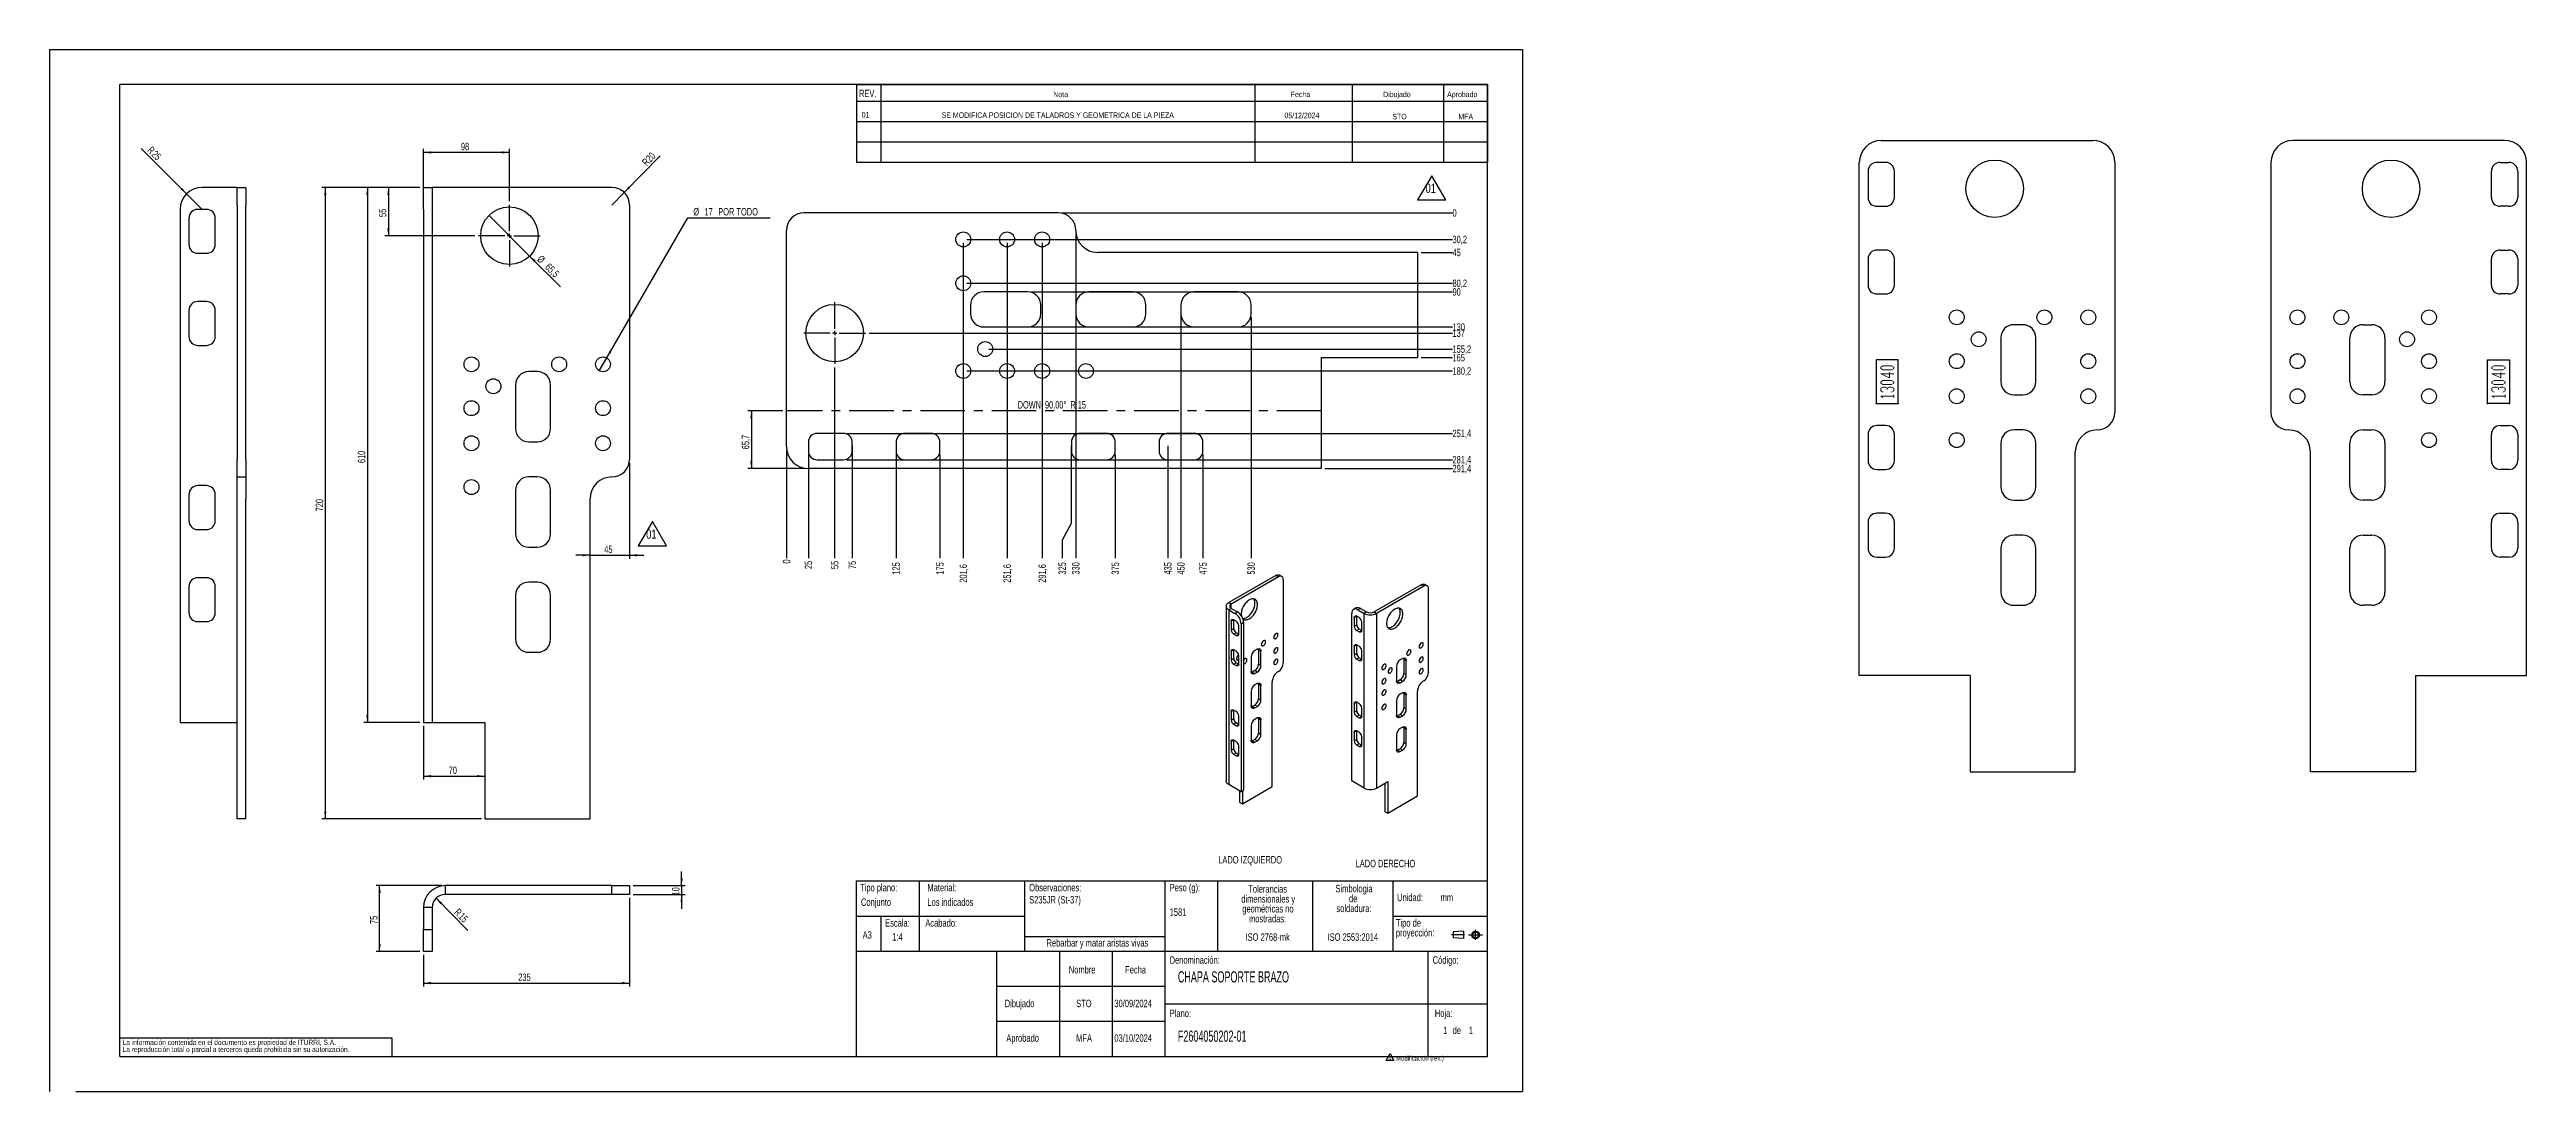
# Model space of a CAD drawing. Extents: x 0 to 2825, y 0 to 1188.
import ezdxf

# ---------------------------------------------------------------- set-up
doc = ezdxf.new("R2010")
doc.units = 0
doc.header["$LTSCALE"] = 4
doc.header["$PDSIZE"] = -1
doc.linetypes.add('CENTERX2', pattern=[20.32, 12.7, -2.54, 2.54, -2.54])
doc.linetypes.add('SOLID', pattern=[0])
doc.layers.get('0').update_dxf_attribs({"linetype": 'CONTINUOUS'})
for name, color, linetype in [('FORMATO', 7, 'CONTINUOUS'), ('MARCADO', 5, 'CONTINUOUS'), ('SLD-0', 179, 'CONTINUOUS')]:
    doc.layers.add(name, color=color, linetype=linetype)
doc.styles.add('SLDTEXTSTYLE0', font='TXT', dxfattribs={"width": 0.75})
doc.styles.add('SLDTEXTSTYLE1', font='TXT', dxfattribs={"width": 0.605})
doc.styles.add('SLDTEXTSTYLE2', font='TXT', dxfattribs={"width": 0.680556})
doc.dimstyles.new('SLDDIMSTYLE0', dxfattribs={"dimtxt": 8.466667, "dimasz": 8.466667, "dimexe": 0, "dimexo": 0.0625, "dimgap": 2.116667, "dimtad": 1, "dimdec": 1, "dimrnd": 1e-09, "dimzin": 12, "dimdsep": 46, "dimtxsty": 'SLDTEXTSTYLE0', "dimsah": 1, "dimcen": 0.09, "dimadec": 0, "dimazin": 0, "dimtfac": 1, "dimtdec": 1, "dimtofl": 0, "dimtmove": 0, "dimatfit": 3, "dimfxl": 1, "dimtolj": 1, "dimtzin": 12, "dimarcsym": 0})
doc.dimstyles.new('SLDDIMSTYLE1', dxfattribs={"dimtxt": 8.466667, "dimasz": 8.466667, "dimexe": 0, "dimexo": 0.0625, "dimgap": 2.116667, "dimtad": 1, "dimdec": 1, "dimrnd": 1e-09, "dimzin": 12, "dimdsep": 46, "dimtxsty": 'SLDTEXTSTYLE0', "dimblk1": 'NONE', "dimsah": 1, "dimcen": 0, "dimadec": 0, "dimazin": 0, "dimtfac": 1, "dimtdec": 1, "dimtmove": 0, "dimatfit": 3, "dimldrblk": 'NONE', "dimfxl": 1, "dimtolj": 1, "dimtzin": 12, "dimarcsym": 0})
doc.dimstyles.new('SLDDIMSTYLE2', dxfattribs={"dimtxt": 8.466667, "dimasz": 8.466667, "dimexe": 0, "dimexo": 0.0625, "dimgap": 2.116667, "dimtad": 1, "dimdec": 1, "dimrnd": 1e-09, "dimzin": 12, "dimdsep": 46, "dimtxsty": 'SLDTEXTSTYLE0', "dimsah": 1, "dimcen": 0.09, "dimadec": 0, "dimazin": 0, "dimtfac": 1, "dimtdec": 1, "dimtmove": 0, "dimatfit": 0, "dimfxl": 1, "dimtolj": 1, "dimtzin": 12, "dimarcsym": 0})
doc.dimstyles.new('SLDDIMSTYLE3', dxfattribs={"dimtxt": 8.466667, "dimasz": 8.466667, "dimexe": 0, "dimexo": 0.0625, "dimgap": 2.116667, "dimtad": 1, "dimdec": 1, "dimrnd": 1e-09, "dimzin": 12, "dimdsep": 46, "dimtxsty": 'SLDTEXTSTYLE0', "dimsah": 1, "dimcen": 0, "dimadec": 0, "dimazin": 0, "dimtfac": 1, "dimtdec": 1, "dimtofl": 0, "dimtmove": 0, "dimatfit": 3, "dimfxl": 1, "dimtolj": 1, "dimtzin": 12, "dimarcsym": 0})
doc.dimstyles.new('SLDDIMSTYLE4', dxfattribs={"dimtxt": 8.466667, "dimasz": 8.466667, "dimexe": 0, "dimexo": 0.0625, "dimgap": 2.116667, "dimtad": 0, "dimtih": 1, "dimtoh": 1, "dimdec": 1, "dimrnd": 1e-09, "dimzin": 12, "dimdsep": 46, "dimtxsty": 'SLDTEXTSTYLE0', "dimblk1": 'NONE', "dimsah": 1, "dimcen": 0, "dimadec": 0, "dimazin": 0, "dimtfac": 1, "dimtdec": 1, "dimtmove": 0, "dimatfit": 3, "dimldrblk": 'NONE', "dimfxl": 1, "dimtolj": 1, "dimtzin": 12, "dimarcsym": 0})
doc.dimstyles.new('SLDDIMSTYLE5', dxfattribs={"dimtxt": 8.466667, "dimasz": 8.466667, "dimexe": 0, "dimexo": 0.0625, "dimgap": 2.116667, "dimtad": 1, "dimdec": 1, "dimrnd": 1e-09, "dimzin": 12, "dimdsep": 46, "dimtxsty": 'SLDTEXTSTYLE0', "dimsah": 1, "dimcen": 0, "dimadec": 0, "dimazin": 0, "dimtfac": 1, "dimtdec": 1, "dimtofl": 0, "dimtmove": 1, "dimatfit": 3, "dimfxl": 1, "dimtolj": 1, "dimtzin": 12, "dimarcsym": 0})
doc.dimstyles.new('SLDDIMSTYLE6', dxfattribs={"dimtxt": 8.466667, "dimasz": 8.466667, "dimexe": 0, "dimexo": 0.0625, "dimgap": 2.116667, "dimtad": 1, "dimdec": 1, "dimrnd": 1e-09, "dimzin": 12, "dimdsep": 46, "dimtxsty": 'SLDTEXTSTYLE0', "dimsah": 1, "dimcen": 0, "dimadec": 0, "dimazin": 0, "dimtfac": 1, "dimtdec": 1, "dimtofl": 0, "dimtmove": 0, "dimatfit": 3, "dimfxl": 1, "dimtolj": 1, "dimtzin": 12, "dimarcsym": 0})
doc.dimstyles.new('SLDDIMSTYLE7', dxfattribs={"dimtxt": 8.466667, "dimasz": 8.466667, "dimexe": 0, "dimexo": 0.0625, "dimgap": 2.116667, "dimtad": 0, "dimtih": 1, "dimtoh": 1, "dimdec": 0, "dimrnd": 1e-09, "dimdsep": 46, "dimtxsty": 'SLDTEXTSTYLE0', "dimblk1": 'NONE', "dimblk2": 'NONE', "dimsah": 1, "dimcen": 0.09, "dimadec": 0, "dimazin": 0, "dimtfac": 1, "dimtdec": 0, "dimtofl": 0, "dimtmove": 0, "dimatfit": 3, "dimldrblk": 'NONE', "dimfxl": 1, "dimtolj": 1, "dimtzin": 12, "dimarcsym": 0})
doc.dimstyles.new('SLDDIMSTYLE8', dxfattribs={"dimtxt": 8.466667, "dimasz": 8.466667, "dimexe": 0, "dimexo": 0.0625, "dimgap": 2.116667, "dimtad": 0, "dimtih": 1, "dimtoh": 1, "dimdec": 0, "dimrnd": 1e-09, "dimzin": 12, "dimdsep": 46, "dimtxsty": 'SLDTEXTSTYLE0', "dimblk1": 'NONE', "dimblk2": 'NONE', "dimsah": 1, "dimcen": 0.09, "dimadec": 0, "dimazin": 0, "dimtfac": 1, "dimtdec": 0, "dimtofl": 0, "dimtmove": 0, "dimatfit": 3, "dimldrblk": 'NONE', "dimfxl": 1, "dimtolj": 1, "dimtzin": 12, "dimarcsym": 0})
doc.dimstyles.new('SLDDIMSTYLE9', dxfattribs={"dimtxt": 8.466667, "dimasz": 8.466667, "dimexe": 0, "dimexo": 0.0625, "dimgap": 2.116667, "dimtad": 0, "dimtih": 1, "dimtoh": 1, "dimdec": 1, "dimrnd": 1e-09, "dimzin": 12, "dimdsep": 46, "dimtxsty": 'SLDTEXTSTYLE0', "dimblk1": 'NONE', "dimblk2": 'NONE', "dimsah": 1, "dimcen": 0.09, "dimadec": 0, "dimazin": 0, "dimtfac": 1, "dimtdec": 1, "dimtofl": 0, "dimtmove": 0, "dimatfit": 3, "dimldrblk": 'NONE', "dimfxl": 1, "dimtolj": 1, "dimtzin": 12, "dimarcsym": 0})

msp = doc.modelspace()

# ---------------------------------------------------------------- texts
at = {"layer": 'FORMATO'}
for s, insert, char_height, attachment_point, style in [('REV.', (923.34, 1142.21), 8.467, 1, 'SLDTEXTSTYLE0'), ('Nota', (1144.9, 1140.1), 6.35, 1, 'SLDTEXTSTYLE0'), ('Fecha', (1415.71, 1140.1), 6.35, 1, 'SLDTEXTSTYLE0'), ('Dibujado', (1521.04, 1140.1), 6.35, 1, 'SLDTEXTSTYLE0'), ('Aprobado', (1594.04, 1140.1), 6.35, 1, 'SLDTEXTSTYLE0'), ('01', (930.74, 1116.85), 6.35, 2, 'SLDTEXTSTYLE0'), ('SE MODIFICA POSICION DE TALADROS Y GEOMETRICA DE LA PIEZA', (1149.96, 1116.33), 6.35, 2, 'SLDTEXTSTYLE0'), ('05/12/2024', (1428.45, 1116.07), 6.35, 2, 'SLDTEXTSTYLE0'), ('STO', (1539.8, 1114.76), 6.35, 2, 'SLDTEXTSTYLE0'), ('MFA', (1615.3, 1114.76), 6.35, 2, 'SLDTEXTSTYLE0'), ('DOWN  90.00°  R 15', (1143.17, 787.15), 8.4667, 2, 'SLDTEXTSTYLE2'), ('LADO IZQUIERDO', (1333.08, 268.42), 8.4667, 1, 'SLDTEXTSTYLE0'), ('LADO DERECHO', (1489.74, 264.1), 8.4667, 1, 'SLDTEXTSTYLE0'), ('Modificación (rev.)', (1536.13, 40.52), 5.2917, 1, 'SLDTEXTSTYLE0')]:
    msp.add_mtext(s, dxfattribs=dict(at, insert=insert, char_height=char_height, attachment_point=attachment_point, style=style))
at = {"layer": 'SLD-0', "style": 'SLDTEXTSTYLE1'}
for s, insert, char_height, attachment_point in [('Tipo plano:', (924.52, 236.72), 8.4667, 1), ('Material:', (1001.32, 236.72), 8.467, 1), ('Observaciones:', (1117.35, 236.72), 8.4667, 1), ('Peso (g):', (1277.61, 236.72), 8.467, 1), ('Conjunto', (925.51, 220.08), 8.467, 1), ('Los indicados', (1001.32, 220.08), 8.4667, 1), ('S235JR (St-37)', (1117.35, 222.82), 8.4667, 1), ('1581', (1277.61, 208.73), 8.467, 1), ('Unidad:', (1536.98, 225.48), 8.467, 1), ('mm', (1586.65, 225.48), 8.467, 1), ('A3', (927.44, 182.7), 8.467, 1), ('Escala:', (953.05, 196.41), 8.467, 1), ('1:4', (961.16, 180.54), 8.467, 1), ('Acabado:', (998.95, 196.41), 8.467, 1), ('Rebarbar y matar aristas vivas', (1195.14, 173.69), 8.4667, 2), ('ISO 2768-mk', (1389.35, 180.24), 8.4667, 2), ('ISO 2553:2014', (1486.5, 180.24), 8.4667, 2), ('Nombre', (1162.55, 143.02), 8.467, 1), ('Fecha', (1226.83, 143.02), 8.467, 1), ('Denominación:', (1277.61, 154.06), 8.4667, 1), ('Código:', (1577.59, 154.06), 8.467, 1), ('CHAPA SOPORTE BRAZO', (1286.96, 137), 12.7, 1), ('Dibujado', (1089.49, 104.56), 8.467, 1), ('STO', (1170.94, 104.56), 8.467, 1), ('30/09/2024', (1214.51, 104.56), 8.467, 1), ('Plano:', (1277.61, 93.35), 8.467, 1), ('Hoja:', (1580.06, 93.35), 8.467, 1), ('Aprobado', (1091.3, 65.13), 8.467, 1), ('MFA', (1170.94, 65.13), 8.467, 1), ('03/10/2024', (1214.51, 65.13), 8.467, 1), ('F2604050202-01', (1286.96, 69.39), 12.7, 1), ('1', (1589.65, 73.9), 8.47, 1), ('1', (1589.65, 73.9), 8.47, 1), ('de', (1600.31, 73.9), 8.467, 1), ('de', (1600.31, 73.9), 8.467, 1), ('1', (1618.92, 73.9), 8.47, 1), ('1', (1618.92, 73.9), 8.47, 1)]:
    msp.add_mtext(s, dxfattribs=dict(at, insert=insert, char_height=char_height, attachment_point=attachment_point))

# ---------------------------------------------------------------- blocks, each defined once
blk = doc.blocks.new('BLOQUE3')
at = {"color": 7, "linetype": 'CENTERX2'}
for p, q in [((1591.7, 520.2), (1579.2, 520.2)), ((1595.5, 520.1), (1608.6, 520.1)), ((1602.1, 515.4), (1602.1, 524.8))]:
    blk.add_line(p, q, dxfattribs=at)
at = {"color": 7, "linetype": 'Continuous'}
for p, q in [((1590.7, 523.8), (1580.9, 523.1)), ((1580.9, 523.1), (1580.9, 517.4)), ((1590.7, 523.8), (1590.7, 516.7)), ((1590.7, 516.7), (1580.9, 517.4))]:
    blk.add_line(p, q, dxfattribs=at)
for radius in [3.57, 2.85]:
    blk.add_circle((1602.1, 520.1), radius, dxfattribs=at)
blk = doc.blocks.new('SW_NOTE_0_1')
at = {"layer": 'FORMATO', "color": 0}
for p, q in [((-3.4, 1.2), (1.1, 9.1)), ((5.6, 1.2), (-3.4, 1.2)), ((1.1, 9.1), (5.6, 1.2))]:
    blk.add_line(p, q, dxfattribs=at)
at = {"layer": 'FORMATO', "color": 0, "insert": (1.3, 5.5), "char_height": 4.23, "attachment_point": 2, "style": 'SLDTEXTSTYLE0'}
blk.add_mtext('x', dxfattribs=at)
blk = doc.blocks.new('SW_NOTE_0_2')
at = {"layer": 'SLD-0', "color": 0, "attachment_point": 2, "style": 'SLDTEXTSTYLE1'}
for s, insert, char_height in [('dimensionales y', (30.2, -0.4), 8.467), ('Tolerancias', (29.6, 10.9), 8.467), ('geométricas no', (29.9, -11.7), 8.467), ('mostradas:', (29.5, -23), 8.47)]:
    blk.add_mtext(s, dxfattribs=dict(at, insert=insert, char_height=char_height))
blk = doc.blocks.new('SW_NOTE_0_3')
at = {"layer": 'SLD-0', "color": 0, "attachment_point": 1, "style": 'SLDTEXTSTYLE1'}
for s, insert, char_height in [('Tipo de', (0, 10.9), 8.47), ('proyección:', (0, -0.4), 8.467)]:
    blk.add_mtext(s, dxfattribs=dict(at, insert=insert, char_height=char_height))
blk = doc.blocks.new('SW_NOTE_0_4')
at = {"layer": 'SLD-0', "color": 0, "char_height": 8.47, "attachment_point": 2, "style": 'SLDTEXTSTYLE1'}
for s, insert in [('Simbologia', (28.4, 10.9)), ('de', (27.4, -0.4)), ('soldadura:', (28.3, -11.7))]:
    blk.add_mtext(s, dxfattribs=dict(at, insert=insert))
blk = doc.blocks.new('SW_NOTE_0_5')
at = {"layer": 'SLD-0', "color": 0, "char_height": 6, "attachment_point": 1, "style": 'SLDTEXTSTYLE0'}
for s, insert in [('La información contenida en el documento es propiedad de ITURRI, S.A.', (0, 7.7)), ('La reproducción total o parcial a terceros queda prohibida sin su autorización.', (0, -0.3))]:
    blk.add_mtext(s, dxfattribs=dict(at, insert=insert))
blk = doc.blocks.new('SW_NOTE_0')
at = {"layer": 'FORMATO', "color": 0, "insert": (0, 68), "char_height": 52.9, "attachment_point": 1, "style": 'SLDTEXTSTYLE0'}
blk.add_mtext('01', dxfattribs=at)
blk = doc.blocks.new('SIMBOLO_REV1')
at = {"layer": 'FORMATO'}
for p, q in [((805, 6481), (725, 6343)), ((885, 6343), (805, 6481)), ((725, 6343), (885, 6343))]:
    blk.add_line(p, q, dxfattribs=at)
at = {"layer": 'FORMATO', "color": 7}
blk.add_blockref('SW_NOTE_0', (770, 6368), dxfattribs=at)
blk = doc.blocks.new('_D')
at = {"layer": 'FORMATO', "transparency": 16777216}
for p, q in [((426.5, 1009.7), (426.5, 1074.7)), ((524.5, 1015), (524.5, 1074.7)), ((524.5, 1070.7), (426.5, 1070.7))]:
    blk.add_line(p, q, dxfattribs=at)
for points in [[(426.5, 1070.7), (435, 1069.4), (435, 1072)], [(524.5, 1070.7), (516, 1072), (516, 1069.4)]]:
    blk.add_solid(points, dxfattribs=at)
at = {"layer": 'FORMATO', "transparency": 16777216, "insert": (469.2, 1081.6), "char_height": 8.47, "attachment_point": 1, "style": 'SLDTEXTSTYLE0'}
blk.add_mtext('98', dxfattribs=at)
blk = doc.blocks.new('_D_1')
at = {"layer": 'FORMATO', "transparency": 16777216}
for p, q in [((422.5, 1030.7), (382.5, 1030.7)), ((386.5, 1030.7), (386.5, 975.7)), ((485.2, 975.7), (382.5, 975.7))]:
    blk.add_line(p, q, dxfattribs=at)
for points in [[(386.5, 1030.7), (385.2, 1022.3), (387.8, 1022.3)], [(386.5, 975.7), (387.8, 984.2), (385.2, 984.2)]]:
    blk.add_solid(points, dxfattribs=at)
at = {"layer": 'FORMATO', "transparency": 16777216, "insert": (375.6, 997), "char_height": 8.47, "attachment_point": 1, "rotation": 90, "style": 'SLDTEXTSTYLE0'}
blk.add_mtext('55', dxfattribs=at)
blk = doc.blocks.new('_D_2')
at = {"layer": 'FORMATO', "transparency": 16777216}
for p, q in [((422.5, 1030.7), (358.5, 1030.7)), ((362.5, 1030.7), (362.5, 420.7)), ((422.5, 420.7), (358.5, 420.7))]:
    blk.add_line(p, q, dxfattribs=at)
for points in [[(362.5, 1030.7), (361.2, 1022.3), (363.8, 1022.3)], [(362.5, 420.7), (363.8, 429.2), (361.2, 429.2)]]:
    blk.add_solid(points, dxfattribs=at)
at = {"layer": 'FORMATO', "transparency": 16777216, "insert": (351.6, 716.4), "char_height": 8.47, "attachment_point": 1, "rotation": 90, "style": 'SLDTEXTSTYLE0'}
blk.add_mtext('610', dxfattribs=at)
blk = doc.blocks.new('_D_3')
at = {"layer": 'FORMATO', "transparency": 16777216}
for q in [(501.3, 998.9), (582.7, 917.5)]:
    blk.add_line((547.6, 952.6), q, dxfattribs=at)
blk.add_solid([(547.6, 952.6), (552.7, 945.7), (554.6, 947.5)], dxfattribs=at)
at = {"layer": 'FORMATO', "transparency": 16777216, "char_height": 8.47, "attachment_point": 1, "rotation": 315, "style": 'SLDTEXTSTYLE0'}
for s, insert in [('%%c', (561.4, 954.2)), ('65,5', (570.5, 945.1))]:
    blk.add_mtext(s, dxfattribs=dict(at, insert=insert))
blk = doc.blocks.new('_NONE')
blk = doc.blocks.new('_D_4')
at = {"layer": 'FORMATO', "transparency": 16777216}
for p, q in [((422.5, 1030.7), (310.5, 1030.7)), ((314.5, 1030.7), (314.5, 310.7)), ((492.5, 310.7), (310.5, 310.7))]:
    blk.add_line(p, q, dxfattribs=at)
for points in [[(314.5, 1030.7), (313.2, 1022.3), (315.8, 1022.3)], [(314.5, 310.7), (315.8, 319.2), (313.2, 319.2)]]:
    blk.add_solid(points, dxfattribs=at)
at = {"layer": 'FORMATO', "transparency": 16777216, "insert": (303.6, 661.4), "char_height": 8.47, "attachment_point": 1, "rotation": 90, "style": 'SLDTEXTSTYLE0'}
blk.add_mtext('720', dxfattribs=at)
blk = doc.blocks.new('_D_5')
at = {"layer": 'FORMATO', "transparency": 16777216}
for p, q in [((426.5, 416.7), (426.5, 355.5)), ((426.5, 359.5), (496.5, 359.5))]:
    blk.add_line(p, q, dxfattribs=at)
for points in [[(426.5, 359.5), (435, 358.2), (435, 360.8)], [(496.5, 359.5), (488, 360.8), (488, 358.2)]]:
    blk.add_solid(points, dxfattribs=at)
at = {"layer": 'FORMATO', "transparency": 16777216, "insert": (455.2, 370.4), "char_height": 8.47, "attachment_point": 1, "style": 'SLDTEXTSTYLE0'}
blk.add_mtext('70', dxfattribs=at)
blk = doc.blocks.new('_D_6')
at = {"layer": 'FORMATO', "color": 7, "transparency": 16777216}
for p, q in [((661.5, 716.7), (661.5, 607.4)), ((616.5, 611.4), (600.2, 611.4)), ((616.5, 611.4), (661.5, 611.4)), ((661.5, 611.4), (677.8, 611.4))]:
    blk.add_line(p, q, dxfattribs=at)
for points in [[(616.5, 611.4), (608, 612.7), (608, 610.1)], [(661.5, 611.4), (670, 610.1), (670, 612.7)]]:
    blk.add_solid(points, dxfattribs=at)
at = {"layer": 'FORMATO', "color": 7, "transparency": 16777216, "insert": (632.7, 622.3), "char_height": 8.47, "attachment_point": 1, "style": 'SLDTEXTSTYLE0'}
blk.add_mtext('45', dxfattribs=at)
blk = doc.blocks.new('_D_7')
at = {"layer": 'FORMATO', "color": 7, "transparency": 16777216}
for q in [(696.3, 1066.8), (641.5, 1010.7)]:
    blk.add_line((655.5, 1025), q, dxfattribs=at)
blk.add_solid([(655.5, 1025), (662.3, 1030.2), (660.5, 1032)], dxfattribs=at)
at = {"layer": 'FORMATO', "color": 7, "transparency": 16777216, "insert": (675, 1060.6), "char_height": 8.47, "attachment_point": 1, "rotation": 45.6531, "style": 'SLDTEXTSTYLE0'}
blk.add_mtext('R20', dxfattribs=at)
blk = doc.blocks.new('_D_8')
at = {"layer": 'FORMATO', "transparency": 16777216}
for p, q in [((635.5, 836.5), (727.9, 996.3)), ((727.9, 996.3), (822, 996.3)), ((627, 821.7), (635.5, 836.5))]:
    blk.add_line(p, q, dxfattribs=at)
blk.add_solid([(635.5, 836.5), (640.9, 843.1), (638.6, 844.4)], dxfattribs=at)
at = {"layer": 'FORMATO', "transparency": 16777216, "char_height": 8.47, "attachment_point": 1, "style": 'SLDTEXTSTYLE0'}
for s, insert in [('%%c', (734.3, 1007.3)), ('17', (747.1, 1007.3)), ('POR TODO', (762.7, 1007.3))]:
    blk.add_mtext(s, dxfattribs=dict(at, insert=insert))
blk = doc.blocks.new('SW_CENTERMARKSYMBOL_0')
at = {"layer": 'FORMATO', "color": 0}
for p, q in [((0, 5), (0, 35.25)), ((-5, 0), (-35.25, 0)), ((0, 0), (-2.5, 0)), ((0, 0), (0, 2.5)), ((0, 0), (0, -2.5)), ((0, 0), (2.5, 0)), ((5, 0), (35.25, 0)), ((0, -5), (0, -35.25))]:
    blk.add_line(p, q, dxfattribs=at)
blk = doc.blocks.new('_D_9')
at = {"layer": 'FORMATO', "transparency": 16777216}
for p, q in [((447.5, 234.7), (372.5, 234.7)), ((376.5, 159.7), (376.5, 234.7)), ((422.5, 159.7), (372.5, 159.7))]:
    blk.add_line(p, q, dxfattribs=at)
for points in [[(376.5, 234.7), (375.2, 226.2), (377.8, 226.2)], [(376.5, 159.7), (377.8, 168.1), (375.2, 168.1)]]:
    blk.add_solid(points, dxfattribs=at)
at = {"layer": 'FORMATO', "transparency": 16777216, "insert": (365.6, 190.9), "char_height": 8.47, "attachment_point": 1, "rotation": 90, "style": 'SLDTEXTSTYLE0'}
blk.add_mtext('75', dxfattribs=at)
blk = doc.blocks.new('_D_10')
at = {"layer": 'FORMATO', "transparency": 16777216}
blk.add_line((440.9, 220.3), (477.2, 183.5), dxfattribs=at)
blk.add_solid([(440.9, 220.3), (445.9, 213.3), (447.8, 215.2)], dxfattribs=at)
at = {"layer": 'FORMATO', "transparency": 16777216, "char_height": 8.47, "attachment_point": 1, "rotation": 315, "style": 'SLDTEXTSTYLE0'}
for s, insert in [('R', (466.8, 209.4)), ('15', (471.6, 204.5))]:
    blk.add_mtext(s, dxfattribs=dict(at, insert=insert))
blk = doc.blocks.new('_D_11')
at = {"layer": 'FORMATO', "color": 7, "transparency": 16777216}
for p, q in [((661.5, 220.7), (661.5, 119.5)), ((426.5, 155.7), (426.5, 119.5)), ((426.5, 123.5), (661.5, 123.5))]:
    blk.add_line(p, q, dxfattribs=at)
for points in [[(426.5, 123.5), (435, 122.2), (435, 124.8)], [(661.5, 123.5), (653, 124.8), (653, 122.2)]]:
    blk.add_solid(points, dxfattribs=at)
at = {"layer": 'FORMATO', "color": 7, "transparency": 16777216, "insert": (534.6, 134.4), "char_height": 8.47, "attachment_point": 1, "style": 'SLDTEXTSTYLE0'}
blk.add_mtext('235', dxfattribs=at)
blk = doc.blocks.new('_D_12')
at = {"layer": 'FORMATO', "color": 7, "transparency": 16777216}
for p, q in [((665.5, 234.7), (724.9, 234.7)), ((720.9, 234.7), (720.9, 250.9)), ((720.9, 234.7), (720.9, 224.7)), ((665.5, 224.7), (724.9, 224.7)), ((720.9, 224.7), (720.9, 208.4))]:
    blk.add_line(p, q, dxfattribs=at)
for points in [[(720.9, 234.7), (722.2, 243.1), (719.6, 243.1)], [(720.9, 224.7), (719.6, 216.2), (722.2, 216.2)]]:
    blk.add_solid(points, dxfattribs=at)
at = {"layer": 'FORMATO', "color": 7, "transparency": 16777216, "insert": (710, 223.4), "char_height": 8.47, "attachment_point": 1, "rotation": 90, "style": 'SLDTEXTSTYLE0'}
blk.add_mtext('10', dxfattribs=at)
blk = doc.blocks.new('_D_13')
at = {"layer": 'FORMATO', "transparency": 16777216}
for q in [(104.5, 1075.2), (174, 1005.7)]:
    blk.add_line((156.3, 1023.4), q, dxfattribs=at)
blk.add_solid([(156.3, 1023.4), (151.3, 1030.3), (149.4, 1028.5)], dxfattribs=at)
at = {"layer": 'FORMATO', "transparency": 16777216, "char_height": 8.47, "attachment_point": 1, "rotation": 315, "style": 'SLDTEXTSTYLE0'}
for s, insert in [('R', (116.7, 1078.4)), ('25', (121.6, 1073.6))]:
    blk.add_mtext(s, dxfattribs=dict(at, insert=insert))
blk = doc.blocks.new('_D_14')
at = {"layer": 'FORMATO', "transparency": 16777216}
blk.add_line((840.5, 731.3), (840.5, 608.1), dxfattribs=at)
at = {"layer": 'FORMATO', "transparency": 16777216, "insert": (836.3, 601.9), "char_height": 8.47, "attachment_point": 1, "rotation": 90, "style": 'SLDTEXTSTYLE0'}
blk.add_mtext('0', dxfattribs=at)
blk = doc.blocks.new('_D_15')
at = {"layer": 'FORMATO', "color": 7, "transparency": 16777216}
blk.add_line((865.5, 726.3), (865.5, 608.1), dxfattribs=at)
at = {"layer": 'FORMATO', "color": 7, "transparency": 16777216, "insert": (861.3, 595.6), "char_height": 8.47, "attachment_point": 1, "rotation": 90, "style": 'SLDTEXTSTYLE0'}
blk.add_mtext('25', dxfattribs=at)
blk = doc.blocks.new('_D_16')
at = {"layer": 'FORMATO', "color": 7, "transparency": 16777216}
blk.add_line((895.5, 825.5), (895.5, 608.1), dxfattribs=at)
at = {"layer": 'FORMATO', "color": 7, "transparency": 16777216, "insert": (891.3, 595.6), "char_height": 8.47, "attachment_point": 1, "rotation": 90, "style": 'SLDTEXTSTYLE0'}
blk.add_mtext('55', dxfattribs=at)
blk = doc.blocks.new('_D_17')
at = {"layer": 'FORMATO', "color": 7, "transparency": 16777216}
blk.add_line((915.5, 736.3), (915.5, 608.1), dxfattribs=at)
at = {"layer": 'FORMATO', "color": 7, "transparency": 16777216, "insert": (911.3, 595.6), "char_height": 8.47, "attachment_point": 1, "rotation": 90, "style": 'SLDTEXTSTYLE0'}
blk.add_mtext('75', dxfattribs=at)
blk = doc.blocks.new('_D_18')
at = {"layer": 'FORMATO', "color": 7, "transparency": 16777216}
blk.add_line((965.5, 736.3), (965.5, 608.1), dxfattribs=at)
at = {"layer": 'FORMATO', "color": 7, "transparency": 16777216, "insert": (961.3, 589.3), "char_height": 8.47, "attachment_point": 1, "rotation": 90, "style": 'SLDTEXTSTYLE0'}
blk.add_mtext('125', dxfattribs=at)
blk = doc.blocks.new('_D_19')
at = {"layer": 'FORMATO', "color": 7, "transparency": 16777216}
blk.add_line((1015.5, 726.3), (1015.5, 608.1), dxfattribs=at)
at = {"layer": 'FORMATO', "color": 7, "transparency": 16777216, "insert": (1011.3, 589.3), "char_height": 8.47, "attachment_point": 1, "rotation": 90, "style": 'SLDTEXTSTYLE0'}
blk.add_mtext('175', dxfattribs=at)
blk = doc.blocks.new('_D_20')
at = {"layer": 'FORMATO', "color": 7, "transparency": 16777216}
blk.add_line((1042.2, 967.5), (1042.2, 608.1), dxfattribs=at)
at = {"layer": 'FORMATO', "color": 7, "transparency": 16777216, "insert": (1038, 580), "char_height": 8.47, "attachment_point": 1, "rotation": 90, "style": 'SLDTEXTSTYLE0'}
blk.add_mtext('201,6', dxfattribs=at)
blk = doc.blocks.new('_D_21')
at = {"layer": 'FORMATO', "color": 7, "transparency": 16777216}
blk.add_line((1092.2, 967.5), (1092.2, 608.1), dxfattribs=at)
at = {"layer": 'FORMATO', "color": 7, "transparency": 16777216, "insert": (1088, 580), "char_height": 8.47, "attachment_point": 1, "rotation": 90, "style": 'SLDTEXTSTYLE0'}
blk.add_mtext('251,6', dxfattribs=at)
blk = doc.blocks.new('_D_22')
at = {"layer": 'FORMATO', "color": 7, "transparency": 16777216}
blk.add_line((1132.2, 967.5), (1132.2, 608.1), dxfattribs=at)
at = {"layer": 'FORMATO', "color": 7, "transparency": 16777216, "insert": (1128, 580), "char_height": 8.47, "attachment_point": 1, "rotation": 90, "style": 'SLDTEXTSTYLE0'}
blk.add_mtext('291,6', dxfattribs=at)
blk = doc.blocks.new('_D_23')
at = {"layer": 'FORMATO', "color": 7, "transparency": 16777216}
for p, q in [((1165.5, 648.1), (1165.5, 736.3)), ((1155, 628.1), (1165.5, 648.1)), ((1155, 628.1), (1155, 608.1))]:
    blk.add_line(p, q, dxfattribs=at)
at = {"layer": 'FORMATO', "color": 7, "transparency": 16777216, "insert": (1150.8, 589.3), "char_height": 8.47, "attachment_point": 1, "rotation": 90, "style": 'SLDTEXTSTYLE0'}
blk.add_mtext('325', dxfattribs=at)
blk = doc.blocks.new('_D_24')
at = {"layer": 'FORMATO', "color": 7, "transparency": 16777216}
blk.add_line((1170.5, 977.7), (1170.5, 608.1), dxfattribs=at)
at = {"layer": 'FORMATO', "color": 7, "transparency": 16777216, "insert": (1166.3, 589.3), "char_height": 8.47, "attachment_point": 1, "rotation": 90, "style": 'SLDTEXTSTYLE0'}
blk.add_mtext('330', dxfattribs=at)
blk = doc.blocks.new('_D_25')
at = {"layer": 'FORMATO', "color": 7, "transparency": 16777216}
blk.add_line((1215.5, 726.3), (1215.5, 608.1), dxfattribs=at)
at = {"layer": 'FORMATO', "color": 7, "transparency": 16777216, "insert": (1211.3, 589.3), "char_height": 8.47, "attachment_point": 1, "rotation": 90, "style": 'SLDTEXTSTYLE0'}
blk.add_mtext('375', dxfattribs=at)
blk = doc.blocks.new('_D_26')
at = {"layer": 'FORMATO', "color": 7, "transparency": 16777216}
blk.add_line((1275.5, 736.3), (1275.5, 608.1), dxfattribs=at)
at = {"layer": 'FORMATO', "color": 7, "transparency": 16777216, "insert": (1271.3, 589.3), "char_height": 8.47, "attachment_point": 1, "rotation": 90, "style": 'SLDTEXTSTYLE0'}
blk.add_mtext('435', dxfattribs=at)
blk = doc.blocks.new('_D_27')
at = {"layer": 'FORMATO', "color": 7, "transparency": 16777216}
blk.add_line((1290.5, 892.7), (1290.5, 608.1), dxfattribs=at)
at = {"layer": 'FORMATO', "color": 7, "transparency": 16777216, "insert": (1286.3, 589.3), "char_height": 8.47, "attachment_point": 1, "rotation": 90, "style": 'SLDTEXTSTYLE0'}
blk.add_mtext('450', dxfattribs=at)
blk = doc.blocks.new('_D_28')
at = {"layer": 'FORMATO', "color": 7, "transparency": 16777216}
blk.add_line((1315.5, 726.3), (1315.5, 608.1), dxfattribs=at)
at = {"layer": 'FORMATO', "color": 7, "transparency": 16777216, "insert": (1311.3, 589.3), "char_height": 8.47, "attachment_point": 1, "rotation": 90, "style": 'SLDTEXTSTYLE0'}
blk.add_mtext('475', dxfattribs=at)
blk = doc.blocks.new('_D_29')
at = {"layer": 'FORMATO', "color": 7, "transparency": 16777216}
blk.add_line((1370.5, 882.7), (1370.5, 608.1), dxfattribs=at)
at = {"layer": 'FORMATO', "color": 7, "transparency": 16777216, "insert": (1366.3, 589.3), "char_height": 8.47, "attachment_point": 1, "rotation": 90, "style": 'SLDTEXTSTYLE0'}
blk.add_mtext('530', dxfattribs=at)
blk = doc.blocks.new('_D_30')
at = {"layer": 'FORMATO', "transparency": 16777216}
blk.add_line((1154.5, 1001.7), (1600.2, 1001.7), dxfattribs=at)
at = {"layer": 'FORMATO', "transparency": 16777216, "insert": (1600.2, 1005.9), "char_height": 8.47, "attachment_point": 1, "style": 'SLDTEXTSTYLE0'}
blk.add_mtext('0', dxfattribs=at)
blk = doc.blocks.new('_D_31')
at = {"layer": 'FORMATO', "color": 7, "transparency": 16777216}
blk.add_line((1046.2, 971.5), (1600.2, 971.5), dxfattribs=at)
at = {"layer": 'FORMATO', "color": 7, "transparency": 16777216, "insert": (1600.2, 975.7), "char_height": 8.47, "attachment_point": 1, "style": 'SLDTEXTSTYLE0'}
blk.add_mtext('30,2', dxfattribs=at)
blk = doc.blocks.new('_D_32')
at = {"layer": 'FORMATO', "color": 7, "transparency": 16777216}
blk.add_line((1564.5, 956.7), (1600.2, 956.7), dxfattribs=at)
at = {"layer": 'FORMATO', "color": 7, "transparency": 16777216, "insert": (1600.2, 960.9), "char_height": 8.47, "attachment_point": 1, "style": 'SLDTEXTSTYLE0'}
blk.add_mtext('45', dxfattribs=at)
blk = doc.blocks.new('_D_33')
at = {"layer": 'FORMATO', "color": 7, "transparency": 16777216}
blk.add_line((1046.2, 921.5), (1600.2, 921.5), dxfattribs=at)
at = {"layer": 'FORMATO', "color": 7, "transparency": 16777216, "insert": (1600.2, 925.7), "char_height": 8.47, "attachment_point": 1, "style": 'SLDTEXTSTYLE0'}
blk.add_mtext('80,2', dxfattribs=at)
blk = doc.blocks.new('_D_34')
at = {"layer": 'FORMATO', "color": 7, "transparency": 16777216}
blk.add_line((1119.5, 911.7), (1600.2, 911.7), dxfattribs=at)
at = {"layer": 'FORMATO', "color": 7, "transparency": 16777216, "insert": (1600.2, 915.9), "char_height": 8.47, "attachment_point": 1, "style": 'SLDTEXTSTYLE0'}
blk.add_mtext('90', dxfattribs=at)
blk = doc.blocks.new('_D_35')
at = {"layer": 'FORMATO', "color": 7, "transparency": 16777216}
blk.add_line((1119.5, 871.7), (1600.2, 871.7), dxfattribs=at)
at = {"layer": 'FORMATO', "color": 7, "transparency": 16777216, "insert": (1600.2, 875.9), "char_height": 8.47, "attachment_point": 1, "style": 'SLDTEXTSTYLE0'}
blk.add_mtext('130', dxfattribs=at)
blk = doc.blocks.new('_D_36')
at = {"layer": 'FORMATO', "color": 7, "transparency": 16777216}
blk.add_line((934.8, 864.7), (1600.2, 864.7), dxfattribs=at)
at = {"layer": 'FORMATO', "color": 7, "transparency": 16777216, "insert": (1600.2, 868.9), "char_height": 8.47, "attachment_point": 1, "style": 'SLDTEXTSTYLE0'}
blk.add_mtext('137', dxfattribs=at)
blk = doc.blocks.new('_D_37')
at = {"layer": 'FORMATO', "color": 7, "transparency": 16777216}
blk.add_line((1071.2, 846.5), (1600.2, 846.5), dxfattribs=at)
at = {"layer": 'FORMATO', "color": 7, "transparency": 16777216, "insert": (1600.2, 850.7), "char_height": 8.47, "attachment_point": 1, "style": 'SLDTEXTSTYLE0'}
blk.add_mtext('155,2', dxfattribs=at)
blk = doc.blocks.new('_D_38')
at = {"layer": 'FORMATO', "color": 7, "transparency": 16777216}
blk.add_line((1564.5, 836.7), (1600.2, 836.7), dxfattribs=at)
at = {"layer": 'FORMATO', "color": 7, "transparency": 16777216, "insert": (1600.2, 840.9), "char_height": 8.47, "attachment_point": 1, "style": 'SLDTEXTSTYLE0'}
blk.add_mtext('165', dxfattribs=at)
blk = doc.blocks.new('_D_39')
at = {"layer": 'FORMATO', "color": 7, "transparency": 16777216}
blk.add_line((1046.2, 821.5), (1600.2, 821.5), dxfattribs=at)
at = {"layer": 'FORMATO', "color": 7, "transparency": 16777216, "insert": (1600.2, 825.7), "char_height": 8.47, "attachment_point": 1, "style": 'SLDTEXTSTYLE0'}
blk.add_mtext('180,2', dxfattribs=at)
blk = doc.blocks.new('_D_40')
at = {"layer": 'FORMATO', "color": 7, "transparency": 16777216}
blk.add_line((1209.5, 750.3), (1600.2, 750.3), dxfattribs=at)
at = {"layer": 'FORMATO', "color": 7, "transparency": 16777216, "insert": (1600.2, 754.5), "char_height": 8.47, "attachment_point": 1, "style": 'SLDTEXTSTYLE0'}
blk.add_mtext('251,4', dxfattribs=at)
blk = doc.blocks.new('_D_41')
at = {"layer": 'FORMATO', "color": 7, "transparency": 16777216}
blk.add_line((909.5, 750.3), (1600.2, 750.3), dxfattribs=at)
at = {"layer": 'FORMATO', "color": 7, "transparency": 16777216, "insert": (1600.2, 754.5), "char_height": 8.47, "attachment_point": 1, "style": 'SLDTEXTSTYLE0'}
blk.add_mtext('251,4', dxfattribs=at)
blk = doc.blocks.new('_D_42')
at = {"layer": 'FORMATO', "color": 7, "transparency": 16777216}
blk.add_line((909.5, 720.3), (1600.2, 720.3), dxfattribs=at)
at = {"layer": 'FORMATO', "color": 7, "transparency": 16777216, "insert": (1600.2, 724.5), "char_height": 8.47, "attachment_point": 1, "style": 'SLDTEXTSTYLE0'}
blk.add_mtext('281,4', dxfattribs=at)
blk = doc.blocks.new('_D_43')
at = {"layer": 'FORMATO', "color": 7, "transparency": 16777216}
blk.add_line((1454.5, 710.3), (1600.2, 710.3), dxfattribs=at)
at = {"layer": 'FORMATO', "color": 7, "transparency": 16777216, "insert": (1600.2, 714.5), "char_height": 8.47, "attachment_point": 1, "style": 'SLDTEXTSTYLE0'}
blk.add_mtext('291,4', dxfattribs=at)
blk = doc.blocks.new('_D_44')
at = {"layer": 'FORMATO', "transparency": 16777216}
for p, q in [((836.5, 776), (796.5, 776)), ((800.5, 776), (800.5, 710.3)), ((861.5, 710.3), (796.5, 710.3))]:
    blk.add_line(p, q, dxfattribs=at)
for points in [[(800.5, 776), (799.2, 767.5), (801.8, 767.5)], [(800.5, 710.3), (801.8, 718.8), (799.2, 718.8)]]:
    blk.add_solid(points, dxfattribs=at)
at = {"layer": 'FORMATO', "transparency": 16777216, "insert": (789.6, 732.2), "char_height": 8.47, "attachment_point": 1, "rotation": 90, "style": 'SLDTEXTSTYLE0'}
blk.add_mtext('65,7', dxfattribs=at)
blk = doc.blocks.new('SW_CENTERMARKSYMBOL_1')
at = {"color": 0, "linetype": 'Continuous'}
for p, q in [((0, 5), (0, 35.25)), ((-5, 0), (-35.25, 0)), ((0, 0), (-2.5, 0)), ((0, 0), (0, 2.5)), ((0, 0), (0, -2.5)), ((0, 0), (2.5, 0)), ((5, 0), (35.25, 0)), ((0, -5), (0, -35.25))]:
    blk.add_line(p, q, dxfattribs=at)

# ---------------------------------------------------------------- dimensions: what is measured, and where the dimension line sits
at = {"layer": 'FORMATO'}
for center, mpoint, dimstyle, picture, middle in [((174, 1005.73), (156.32, 1023.41), 'SLDDIMSTYLE6', '_D_13', (115.68, 1064.05)), ((451.49, 209.66), (440.89, 220.27), 'SLDDIMSTYLE5', '_D_10', (466.8, 194.35))]:
    dim = msp.add_radius_dim(center=center, mpoint=mpoint, dimstyle=dimstyle, dxfattribs=at)
    dim.commit()
    dim.dimension.update_dxf_attribs({"geometry": picture, "text_midpoint": middle, "dimtype": 164})
for base, p1, p2, picture, middle in [((426.49, 1070.73), (524.49, 1010.98), (426.49, 1005.73), '_D', (475.49, 1070.73)), ((496.49, 359.49), (426.49, 420.73), (496.49, 310.73), '_D_5', (461.49, 359.49))]:
    dim = msp.add_linear_dim(base=base, p1=p1, p2=p2, dimstyle='SLDDIMSTYLE0', dxfattribs=at)
    dim.commit()
    dim.dimension.update_dxf_attribs({"geometry": picture, "text_midpoint": middle, "dimtype": 160})
at = {"layer": 'FORMATO', "color": 7}
dim = msp.add_radius_dim(center=(641.49, 1010.73), mpoint=(655.47, 1025.04), dimstyle='SLDDIMSTYLE3', dxfattribs=at)
dim.commit()
dim.dimension.update_dxf_attribs({"geometry": '_D_7', "text_midpoint": (689.79, 1060.14), "dimtype": 164})
at = {"layer": 'FORMATO'}
for base, p1, p2, picture, middle in [((314.49, 310.73), (426.49, 1030.73), (496.49, 310.73), '_D_4', (314.49, 670.73)), ((362.49, 420.73), (426.49, 1030.73), (426.49, 420.73), '_D_2', (362.49, 725.73)), ((386.49, 975.73), (426.49, 1030.73), (489.24, 975.73), '_D_1', (386.49, 1003.23)), ((800.52, 710.3), (840.52, 776), (865.52, 710.3), '_D_44', (800.52, 743.15)), ((376.49, 234.66), (426.49, 159.66), (451.49, 234.66), '_D_9', (376.49, 197.16))]:
    dim = msp.add_linear_dim(base=base, p1=p1, p2=p2, angle=90, dimstyle='SLDDIMSTYLE0', dxfattribs=at)
    dim.commit()
    dim.dimension.update_dxf_attribs({"geometry": picture, "text_midpoint": middle, "dimtype": 160})
dim = msp.add_diameter_dim_2p(p1=(501.33, 998.89), p2=(547.65, 952.58), dimstyle='SLDDIMSTYLE1', dxfattribs=at)
dim.commit()
dim.dimension.update_dxf_attribs({"geometry": '_D_3', "text_midpoint": (566.26, 933.97), "dimtype": 163})
dim = msp.add_diameter_dim_2p(p1=(627.02, 821.74), p2=(635.52, 836.46), text='<> POR TODO', dimstyle='SLDDIMSTYLE4', dxfattribs=at)
dim.commit()
dim.dimension.update_dxf_attribs({"geometry": '_D_8', "text_midpoint": (778.13, 1003.23), "dimtype": 163})
at = {"layer": 'FORMATO', "color": 7}
for feature_location, offset, dtype, origin, dimstyle, picture, middle in [((905.52, 750.3), (694.72, 0), 0, (1150.52, 1001.71), 'SLDDIMSTYLE9', '_D_41', (1614.32, 750.3)), ((905.52, 720.3), (694.72, 0), 0, (1150.52, 1001.71), 'SLDDIMSTYLE9', '_D_42', (1614.32, 720.3)), ((930.77, 864.71), (669.47, 0), 0, (1150.52, 1001.71), 'SLDDIMSTYLE9', '_D_36', (1609.63, 864.71)), ((1042.16, 971.49), (558.09, 0), 0, (1150.52, 1001.71), 'SLDDIMSTYLE9', '_D_31', (1611.19, 971.49)), ((1042.16, 921.49), (558.09, 0), 0, (1150.52, 1001.71), 'SLDDIMSTYLE9', '_D_33', (1611.19, 921.49)), ((1042.16, 821.49), (558.09, 0), 0, (1150.52, 1001.71), 'SLDDIMSTYLE9', '_D_39', (1614.32, 821.49)), ((1067.16, 846.49), (533.09, 0), 0, (1150.52, 1001.71), 'SLDDIMSTYLE9', '_D_37', (1614.32, 846.49)), ((1115.52, 911.71), (484.72, 0), 0, (1150.52, 1001.71), 'SLDDIMSTYLE9', '_D_34', (1606.5, 911.71)), ((1115.52, 871.71), (484.72, 0), 0, (1150.52, 1001.71), 'SLDDIMSTYLE9', '_D_35', (1609.63, 871.71)), ((1560.52, 956.71), (39.72, 0), 0, (1150.52, 1001.71), 'SLDDIMSTYLE9', '_D_32', (1606.5, 956.71)), ((1560.52, 836.71), (39.72, 0), 0, (1150.52, 1001.71), 'SLDDIMSTYLE9', '_D_38', (1609.63, 836.71)), ((1205.52, 750.3), (394.72, 0), 0, (1150.52, 1001.71), 'SLDDIMSTYLE9', '_D_40', (1614.32, 750.3)), ((1450.52, 710.3), (149.72, 0), 0, (1150.52, 1001.71), 'SLDDIMSTYLE9', '_D_43', (1614.32, 710.3)), ((1170.52, 981.71), (0, -373.6), 1, (840.52, 735.3), 'SLDDIMSTYLE9', '_D_24', (1170.52, 598.73)), ((1042.16, 971.49), (0, -363.38), 1, (840.52, 735.3), 'SLDDIMSTYLE9', '_D_20', (1042.16, 594.04)), ((1092.16, 971.49), (0, -363.38), 1, (840.52, 735.3), 'SLDDIMSTYLE9', '_D_21', (1092.16, 594.04)), ((1132.16, 971.49), (0, -363.38), 1, (840.52, 735.3), 'SLDDIMSTYLE9', '_D_22', (1132.16, 594.04)), ((1290.52, 896.71), (0, -288.6), 1, (840.52, 735.3), 'SLDDIMSTYLE8', '_D_27', (1290.52, 598.73)), ((1370.52, 886.71), (0, -278.6), 1, (840.52, 735.3), 'SLDDIMSTYLE8', '_D_29', (1370.52, 598.73)), ((895.52, 829.46), (0, -221.35), 1, (840.52, 735.3), 'SLDDIMSTYLE8', '_D_16', (895.52, 601.86)), ((915.52, 740.3), (0, -132.18), 1, (840.52, 735.3), 'SLDDIMSTYLE8', '_D_17', (915.52, 601.86)), ((965.52, 740.3), (0, -132.18), 1, (840.52, 735.3), 'SLDDIMSTYLE8', '_D_18', (965.52, 598.73)), ((1165.52, 740.3), (-10.54, -132.18), 1, (840.52, 735.3), 'SLDDIMSTYLE8', '_D_23', (1154.98, 598.73)), ((1275.52, 740.3), (0, -132.18), 1, (840.52, 735.3), 'SLDDIMSTYLE8', '_D_26', (1275.52, 598.73)), ((865.52, 730.3), (0, -122.18), 1, (840.52, 735.3), 'SLDDIMSTYLE8', '_D_15', (865.52, 601.86)), ((1015.52, 730.3), (0, -122.18), 1, (840.52, 735.3), 'SLDDIMSTYLE8', '_D_19', (1015.52, 598.73)), ((1215.52, 730.3), (0, -122.18), 1, (840.52, 735.3), 'SLDDIMSTYLE8', '_D_25', (1215.52, 598.73)), ((1315.52, 730.3), (0, -122.18), 1, (840.52, 735.3), 'SLDDIMSTYLE8', '_D_28', (1315.52, 598.73))]:
    dim = msp.add_ordinate_dim(feature_location=feature_location, offset=offset, dtype=dtype, origin=origin, dimstyle=dimstyle, dxfattribs=at)
    dim.commit()
    dim.dimension.update_dxf_attribs({"geometry": picture, "text_midpoint": middle})
at = {"layer": 'FORMATO'}
for feature_location, offset, dtype, origin, picture, middle in [((1150.52275201, 1001.71143919), (449.7231194, 0), 0, (1150.52275201, 1001.71143919), '_D_30', (1603.37383446, 1001.71143919)), ((840.52275201, 735.29551265), (0, -127.18455637), 1, (840.52275201, 735.29551265), '_D_14', (840.52275201, 604.98299323))]:
    dim = msp.add_ordinate_dim(feature_location=feature_location, offset=offset, dtype=dtype, origin=origin, dimstyle='SLDDIMSTYLE7', dxfattribs=at)
    dim.commit()
    dim.dimension.update_dxf_attribs({"geometry": picture, "text_midpoint": middle})
at = {"layer": 'FORMATO', "color": 7}
for base, p1, p2, dimstyle, picture, middle in [((661.49, 611.36), (616.49, 675.73), (661.49, 720.73), 'SLDDIMSTYLE2', '_D_6', (638.99, 611.36)), ((661.49, 123.53), (426.49, 159.66), (661.49, 224.66), 'SLDDIMSTYLE0', '_D_11', (543.99, 123.53))]:
    dim = msp.add_linear_dim(base=base, p1=p1, p2=p2, dimstyle=dimstyle, dxfattribs=at)
    dim.commit()
    dim.dimension.update_dxf_attribs({"geometry": picture, "text_midpoint": middle, "dimtype": 160})
dim = msp.add_linear_dim(base=(720.9, 224.66), p1=(661.49, 234.66), p2=(661.49, 224.66), angle=90, dimstyle='SLDDIMSTYLE2', dxfattribs=at)
dim.commit()
dim.dimension.update_dxf_attribs({"geometry": '_D_12', "text_midpoint": (720.9, 229.66), "dimtype": 160})

# ---------------------------------------------------------------- linework, layer by layer
at = {"color": 7, "linetype": 'Continuous'}
for p, q in [((0, 1188), (1680, 1188)), ((0, 1188), (0, -0.01)), ((1680, 1188), (1680, 0)), ((1640, 1148), (80, 1148)), ((80, 40), (80, 1148)), ((1640, 40), (1640, 1148)), ((199, 1030.73), (174, 1030.73)), ((214, 1030.73), (199, 1030.73)), ((214, 1010.73), (214, 1030.73)), ((214, 1030.73), (224, 1030.73)), ((224, 1030.73), (224, 1010.73)), ((426.49, 1030.73), (436.49, 1030.73)), ((426.49, 1005.73), (426.49, 1030.73)), ((436.49, 1030.73), (436.49, 1005.73)), ((451.49, 1030.73), (436.49, 1030.73)), ((641.49, 1030.73), (451.49, 1030.73)), ((149, 1005.73), (149, 420.73)), ((159, 995.73), (159, 965.73)), ((179, 1005.73), (169, 1005.73)), ((189, 965.73), (189, 995.73)), ((214, 1010.73), (214, 720.73)), ((224, 720.73), (224, 1010.73)), ((426.49, 1005.73), (426.49, 420.73)), ((436.49, 1005.73), (436.49, 420.73)), ((661.49, 1010.73), (661.49, 720.73)), ((1150.52, 1001.71), (860.52, 1001.71)), ((840.52, 735.3), (840.52, 981.71)), ((169, 955.73), (179, 955.73)), ((1560.52, 956.71), (1195.52, 956.71)), ((1560.52, 836.71), (1560.52, 956.71)), ((1115.52, 911.71), (1065.52, 911.71)), ((1235.52, 911.71), (1185.52, 911.71)), ((1355.52, 911.71), (1305.52, 911.71)), ((159, 890.73), (159, 860.73)), ((179, 900.73), (169, 900.73)), ((189, 860.73), (189, 890.73)), ((1050.52, 896.71), (1050.52, 886.71)), ((1130.52, 886.71), (1130.52, 896.71)), ((1170.52, 896.71), (1170.52, 886.71)), ((1250.52, 886.71), (1250.52, 896.71)), ((1290.52, 896.71), (1290.52, 886.71)), ((1370.52, 886.71), (1370.52, 896.71)), ((169, 850.73), (179, 850.73)), ((1065.52, 871.71), (1115.52, 871.71)), ((1185.52, 871.71), (1235.52, 871.71)), ((1305.52, 871.71), (1355.52, 871.71)), ((556.49, 820.73), (546.49, 820.73)), ((1450.52, 836.71), (1560.52, 836.71)), ((1450.52, 836.71), (1450.52, 710.3)), ((531.49, 805.73), (531.49, 755.73)), ((571.49, 755.73), (571.49, 805.73)), ((546.49, 740.73), (556.49, 740.73)), ((865.52, 740.3), (865.52, 730.3)), ((905.52, 750.3), (875.52, 750.3)), ((915.52, 730.3), (915.52, 740.3)), ((965.52, 740.3), (965.52, 730.3)), ((1005.52, 750.3), (975.52, 750.3)), ((1015.52, 730.3), (1015.52, 740.3)), ((1165.52, 740.3), (1165.52, 730.3)), ((1205.52, 750.3), (1175.52, 750.3)), ((1215.52, 730.3), (1215.52, 740.3)), ((1265.52, 740.3), (1265.52, 730.3)), ((1305.52, 750.3), (1275.52, 750.3)), ((1315.52, 730.3), (1315.52, 740.3)), ((214, 700.73), (214, 720.73)), ((224, 720.73), (224, 700.73)), ((1450.52, 710.3), (865.52, 710.3)), ((875.52, 720.3), (905.52, 720.3)), ((975.52, 720.3), (1005.52, 720.3)), ((1175.52, 720.3), (1205.52, 720.3)), ((1275.52, 720.3), (1305.52, 720.3)), ((159, 680.73), (159, 650.73)), ((179, 690.73), (169, 690.73)), ((189, 650.73), (189, 680.73)), ((214, 700.73), (224, 700.73)), ((214, 675.73), (214, 700.73)), ((224, 700.73), (224, 675.73)), ((531.49, 685.73), (531.49, 635.73)), ((556.49, 700.73), (546.49, 700.73)), ((571.49, 635.73), (571.49, 685.73)), ((214, 310.73), (214, 675.73)), ((224, 310.73), (224, 675.73)), ((616.49, 310.73), (616.49, 675.73)), ((169, 640.73), (179, 640.73)), ((546.49, 620.73), (556.49, 620.73)), ((159, 575.73), (159, 545.73)), ((179, 585.73), (169, 585.73)), ((189, 545.73), (189, 575.73)), ((531.49, 565.73), (531.49, 515.73)), ((556.49, 580.73), (546.49, 580.73)), ((571.49, 515.73), (571.49, 565.73)), ((1398.72, 588.4), (1344.98, 557.38)), ((1401.55, 586.77), (1347.81, 555.74)), ((1405.55, 587.16), (1402.72, 588.8)), ((1407.21, 583.5), (1407.21, 488.78)), ((1564.5, 577.79), (1510.76, 546.76)), ((1567.33, 576.15), (1513.59, 545.13)), ((1571.33, 576.55), (1568.5, 578.18)), ((1572.99, 478.17), (1572.99, 572.89)), ((1342.06, 553.29), (1342.06, 354.06)), ((1344.98, 549.21), (1352.06, 545.13)), ((1347.81, 550.85), (1354.88, 546.76)), ((1353.47, 536.15), (1350.64, 537.78)), ((1350.64, 527.98), (1350.64, 537.78)), ((1485.31, 354.06), (1485.31, 545.13)), ((1490.21, 551.34), (1487.38, 549.71)), ((1488.14, 540.23), (1488.14, 530.43)), ((1493.79, 540.23), (1490.97, 541.86)), ((1490.97, 532.06), (1490.97, 541.86)), ((1492.38, 549.21), (1499.45, 545.13)), ((1495.21, 550.85), (1502.28, 546.76)), ((169, 535.73), (179, 535.73)), ((1347.81, 536.15), (1347.81, 526.35)), ((1350.64, 521.45), (1353.47, 519.82)), ((1356.3, 521.45), (1353.47, 523.08)), ((1356.3, 521.45), (1356.3, 531.25)), ((1359.13, 532.88), (1359.13, 341.81)), ((1361.95, 534.52), (1361.95, 343.45)), ((1490.97, 525.53), (1493.79, 523.9)), ((1493.79, 507.57), (1490.97, 509.2)), ((1490.97, 499.4), (1490.97, 509.2)), ((1496.62, 525.53), (1493.79, 527.17)), ((1496.62, 525.53), (1496.62, 535.33)), ((546.49, 500.73), (556.49, 500.73)), ((1347.81, 501.85), (1347.81, 492.05)), ((1353.47, 501.85), (1350.64, 503.49)), ((1350.64, 493.69), (1350.64, 503.49)), ((1350.64, 487.16), (1353.47, 485.52)), ((1356.3, 487.16), (1353.47, 488.79)), ((1356.3, 487.16), (1356.3, 496.95)), ((1370.44, 495.32), (1370.44, 478.99)), ((1377.51, 504.3), (1374.68, 502.67)), ((1378.93, 503.48), (1378.93, 487.15)), ((1381.75, 485.52), (1381.75, 501.85)), ((1488.14, 507.57), (1488.14, 497.77)), ((1490.97, 492.87), (1493.79, 491.24)), ((1496.62, 492.87), (1493.79, 494.5)), ((1496.62, 492.87), (1496.62, 502.67)), ((1536.22, 484.7), (1536.22, 468.37)), ((1543.29, 493.69), (1540.46, 492.05)), ((1544.71, 492.87), (1544.71, 476.54)), ((1547.53, 474.9), (1547.53, 491.24)), ((1370.44, 456.12), (1370.44, 439.79)), ((1374.68, 479.8), (1371.85, 478.17)), ((1374.68, 476.54), (1377.51, 478.17)), ((1377.51, 465.1), (1374.68, 463.47)), ((1378.93, 464.29), (1378.93, 447.96)), ((1381.75, 446.32), (1381.75, 462.65)), ((1394.48, 347.52), (1394.48, 466.74)), ((1540.46, 469.19), (1537.63, 467.56)), ((1540.46, 465.92), (1543.29, 467.56)), ((1543.29, 454.49), (1540.46, 452.86)), ((1544.71, 453.67), (1544.71, 437.34)), ((1547.53, 435.71), (1547.53, 452.04)), ((1560.26, 336.91), (1560.26, 456.12)), ((1347.81, 433.26), (1347.81, 423.47)), ((1353.47, 433.26), (1350.64, 434.9)), ((1350.64, 425.1), (1350.64, 434.9)), ((1356.3, 418.57), (1356.3, 428.37)), ((1374.68, 440.61), (1371.85, 438.98)), ((1374.68, 437.34), (1377.51, 438.98)), ((1377.51, 425.91), (1374.68, 424.28)), ((1378.93, 425.09), (1378.93, 408.76)), ((1488.14, 442.24), (1488.14, 432.45)), ((1493.79, 442.25), (1490.97, 443.88)), ((1490.97, 434.08), (1490.97, 443.88)), ((1490.97, 427.55), (1493.79, 425.91)), ((1496.62, 427.55), (1493.79, 429.18)), ((1496.62, 427.55), (1496.62, 437.35)), ((1536.22, 445.51), (1536.22, 429.18)), ((1540.46, 429.99), (1537.63, 428.36)), ((1540.46, 426.73), (1543.29, 428.36)), ((149, 420.73), (199, 420.73)), ((199, 420.73), (214, 420.73)), ((426.49, 420.73), (436.49, 420.73)), ((436.49, 420.73), (451.49, 420.73)), ((451.49, 420.73), (496.49, 420.73)), ((496.49, 420.73), (496.49, 310.73)), ((1347.81, 398.97), (1347.81, 389.17)), ((1350.64, 418.57), (1353.47, 416.93)), ((1353.47, 398.97), (1350.64, 400.6)), ((1350.64, 390.8), (1350.64, 400.6)), ((1356.3, 418.57), (1353.47, 420.2)), ((1370.44, 416.93), (1370.44, 400.6)), ((1374.68, 401.41), (1371.85, 399.78)), ((1374.68, 398.15), (1377.51, 399.78)), ((1381.75, 407.13), (1381.75, 423.46)), ((1488.14, 409.58), (1488.14, 399.78)), ((1493.79, 409.58), (1490.97, 411.22)), ((1490.97, 401.42), (1490.97, 411.22)), ((1496.62, 394.89), (1493.79, 396.52)), ((1496.62, 394.89), (1496.62, 404.68)), ((1536.22, 406.32), (1536.22, 389.99)), ((1543.29, 415.3), (1540.46, 413.66)), ((1544.71, 414.48), (1544.71, 398.15)), ((1547.53, 396.52), (1547.53, 412.85)), ((1350.64, 384.27), (1353.47, 382.64)), ((1356.3, 384.27), (1353.47, 385.9)), ((1356.3, 384.27), (1356.3, 394.07)), ((1490.97, 394.89), (1493.79, 393.25)), ((1540.46, 390.8), (1537.63, 389.17)), ((1540.46, 387.54), (1543.29, 389.17)), ((1359.13, 341.81), (1344.98, 349.98)), ((1357.71, 329.56), (1357.71, 342.63)), ((1359.13, 341.81), (1361.95, 343.45)), ((1360.54, 327.93), (1394.48, 347.52)), ((1360.54, 342.63), (1360.54, 327.93)), ((1499.45, 345.89), (1485.31, 354.06)), ((1513.59, 345.89), (1526.32, 353.24)), ((1523.49, 318.95), (1523.49, 351.61)), ((1526.32, 353.24), (1526.32, 317.31)), ((1357.71, 329.56), (1360.54, 327.93)), ((1523.49, 318.95), (1526.32, 317.31)), ((1526.32, 317.31), (1560.26, 336.91)), ((224, 310.73), (214, 310.73)), ((496.49, 310.73), (616.49, 310.73)), ((641.49, 234.66), (451.49, 234.66)), ((641.49, 234.66), (661.49, 234.66)), ((661.49, 234.66), (661.49, 224.66)), ((920, 240), (1640, 240)), ((920, 240), (920, 40)), ((426.49, 209.66), (426.49, 184.66)), ((436.49, 209.66), (436.49, 184.66)), ((641.49, 224.66), (451.49, 224.66)), ((661.49, 224.66), (641.49, 224.66)), ((426.49, 159.66), (426.49, 184.66)), ((436.49, 184.66), (436.49, 159.66)), ((436.49, 159.66), (426.49, 159.66)), ((80, 40), (1640, 40)), ((30.12, 0), (1680, 0))]:
    msp.add_line(p, q, dxfattribs=at)
at = {"linetype": 'Continuous'}
for p, q in [((2089.16, 1084.28), (2330.58, 1084.28)), ((2800.13, 1084.28), (2558.71, 1084.28)), ((2064.16, 474.28), (2064.16, 1059.28)), ((2074.16, 1049.28), (2074.16, 1019.28)), ((2094.16, 1059.28), (2084.16, 1059.28)), ((2104.16, 1019.28), (2104.16, 1049.28)), ((2355.58, 1059.28), (2355.58, 774.28)), ((2533.71, 1059.28), (2533.71, 774.28)), ((2785.13, 1019.28), (2785.13, 1049.28)), ((2795.13, 1059.28), (2805.13, 1059.28)), ((2815.13, 1049.28), (2815.13, 1019.28)), ((2825.13, 474.28), (2825.13, 1059.28)), ((2084.16, 1009.28), (2094.16, 1009.28)), ((2805.13, 1009.28), (2795.13, 1009.28)), ((2074.16, 949.28), (2074.16, 919.28)), ((2094.16, 959.28), (2084.16, 959.28)), ((2104.16, 919.28), (2104.16, 949.28)), ((2785.13, 919.28), (2785.13, 949.28)), ((2795.13, 959.28), (2805.13, 959.28)), ((2815.13, 949.28), (2815.13, 919.28)), ((2084.16, 909.28), (2094.16, 909.28)), ((2805.13, 909.28), (2795.13, 909.28)), ((2225.58, 859.28), (2225.58, 809.28)), ((2250.58, 874.28), (2240.58, 874.28)), ((2265.58, 809.28), (2265.58, 859.28)), ((2623.71, 809.28), (2623.71, 859.28)), ((2638.71, 874.28), (2648.71, 874.28)), ((2663.71, 859.28), (2663.71, 809.28)), ((2240.58, 794.28), (2250.58, 794.28)), ((2648.71, 794.28), (2638.71, 794.28)), ((2074.16, 749.28), (2074.16, 719.28)), ((2094.16, 759.28), (2084.16, 759.28)), ((2104.16, 719.28), (2104.16, 749.28)), ((2225.58, 739.28), (2225.58, 689.28)), ((2250.58, 754.28), (2240.58, 754.28)), ((2265.58, 689.28), (2265.58, 739.28)), ((2623.71, 689.28), (2623.71, 739.28)), ((2638.71, 754.28), (2648.71, 754.28)), ((2663.71, 739.28), (2663.71, 689.28)), ((2785.13, 719.28), (2785.13, 749.28)), ((2795.13, 759.28), (2805.13, 759.28)), ((2815.13, 749.28), (2815.13, 719.28)), ((2084.16, 709.28), (2094.16, 709.28)), ((2310.58, 364.28), (2310.58, 729.28)), ((2578.71, 364.28), (2578.71, 729.28)), ((2805.13, 709.28), (2795.13, 709.28)), ((2094.16, 659.28), (2084.16, 659.28)), ((2240.58, 674.28), (2250.58, 674.28)), ((2648.71, 674.28), (2638.71, 674.28)), ((2795.13, 659.28), (2805.13, 659.28)), ((2074.16, 649.28), (2074.16, 619.28)), ((2104.16, 619.28), (2104.16, 649.28)), ((2250.58, 634.28), (2240.58, 634.28)), ((2638.71, 634.28), (2648.71, 634.28)), ((2785.13, 619.28), (2785.13, 649.28)), ((2815.13, 649.28), (2815.13, 619.28)), ((2084.16, 609.28), (2094.16, 609.28)), ((2225.58, 619.28), (2225.58, 569.28)), ((2265.58, 569.28), (2265.58, 619.28)), ((2623.71, 569.28), (2623.71, 619.28)), ((2663.71, 619.28), (2663.71, 569.28)), ((2805.13, 609.28), (2795.13, 609.28)), ((2240.58, 554.28), (2250.58, 554.28)), ((2648.71, 554.28), (2638.71, 554.28)), ((2190.58, 474.28), (2064.16, 474.28)), ((2190.58, 474.28), (2190.58, 364.28)), ((2698.71, 474.28), (2698.71, 364.28)), ((2698.71, 474.28), (2825.13, 474.28)), ((2190.58, 364.28), (2310.58, 364.28)), ((2698.71, 364.28), (2578.71, 364.28))]:
    msp.add_line(p, q, dxfattribs=at)
at = {"color": 7, "linetype": 'CENTERX2'}
msp.add_line((1450.52, 776), (840.52, 776), dxfattribs=at)
at = {"color": 8, "linetype": 'Continuous'}
for p, q in [((1401.55, 586.77), (1398.72, 588.4)), ((1567.33, 576.15), (1564.5, 577.79)), ((1347.81, 555.74), (1344.98, 557.38)), ((1347.81, 550.85), (1344.98, 549.21)), ((1344.98, 549.21), (1344.98, 349.98)), ((1347.81, 550.85), (1347.81, 555.74)), ((1350.64, 537.78), (1347.81, 536.15)), ((1352.06, 545.13), (1354.88, 546.76)), ((1490.97, 541.86), (1488.14, 540.23)), ((1495.21, 550.85), (1492.38, 549.21)), ((1502.28, 546.76), (1499.45, 545.13)), ((1499.45, 345.89), (1499.45, 545.13)), ((1510.76, 546.76), (1513.59, 545.13)), ((1513.59, 545.13), (1513.59, 345.89)), ((1347.81, 526.35), (1350.64, 527.98)), ((1353.47, 523.08), (1350.64, 521.45)), ((1353.47, 519.82), (1356.3, 521.45)), ((1361.95, 534.52), (1359.13, 532.88)), ((1488.14, 530.43), (1490.97, 532.06)), ((1490.97, 509.2), (1488.14, 507.57)), ((1493.79, 527.17), (1490.97, 525.53)), ((1493.79, 523.9), (1496.62, 525.53)), ((1350.64, 503.49), (1347.81, 501.85)), ((1347.81, 492.05), (1350.64, 493.69)), ((1353.47, 488.79), (1350.64, 487.16)), ((1353.47, 485.52), (1356.3, 487.16)), ((1381.75, 501.85), (1378.93, 503.48)), ((1378.93, 487.15), (1381.75, 485.52)), ((1488.14, 497.77), (1490.97, 499.4)), ((1493.79, 494.5), (1490.97, 492.87)), ((1493.79, 491.24), (1496.62, 492.87)), ((1547.53, 491.24), (1544.71, 492.87)), ((1371.85, 478.17), (1374.68, 476.54)), ((1377.51, 478.17), (1374.68, 479.8)), ((1381.75, 462.65), (1378.93, 464.29)), ((1537.63, 467.56), (1540.46, 465.92)), ((1543.29, 467.56), (1540.46, 469.19)), ((1544.71, 476.54), (1547.53, 474.9)), ((1547.53, 452.04), (1544.71, 453.67)), ((1350.64, 434.9), (1347.81, 433.26)), ((1347.81, 423.47), (1350.64, 425.1)), ((1371.85, 438.98), (1374.68, 437.34)), ((1377.51, 438.98), (1374.68, 440.61)), ((1378.93, 447.96), (1381.75, 446.32)), ((1381.75, 423.46), (1378.93, 425.09)), ((1490.97, 443.88), (1488.14, 442.24)), ((1488.14, 432.45), (1490.97, 434.08)), ((1493.79, 429.18), (1490.97, 427.55)), ((1493.79, 425.91), (1496.62, 427.55)), ((1537.63, 428.36), (1540.46, 426.73)), ((1543.29, 428.36), (1540.46, 429.99)), ((1544.71, 437.34), (1547.53, 435.71)), ((1350.64, 400.6), (1347.81, 398.97)), ((1353.47, 420.2), (1350.64, 418.57)), ((1353.47, 416.93), (1356.3, 418.57)), ((1371.85, 399.78), (1374.68, 398.15)), ((1377.51, 399.78), (1374.68, 401.41)), ((1378.93, 408.76), (1381.75, 407.13)), ((1490.97, 411.22), (1488.14, 409.58)), ((1488.14, 399.78), (1490.97, 401.42)), ((1493.79, 396.52), (1490.97, 394.89)), ((1547.53, 412.85), (1544.71, 414.48)), ((1544.71, 398.15), (1547.53, 396.52)), ((1347.81, 389.17), (1350.64, 390.8)), ((1353.47, 385.9), (1350.64, 384.27)), ((1353.47, 382.64), (1356.3, 384.27)), ((1493.79, 393.25), (1496.62, 394.89)), ((1537.63, 389.17), (1540.46, 387.54)), ((1543.29, 389.17), (1540.46, 390.8)), ((451.49, 224.66), (451.49, 234.66)), ((641.49, 224.66), (641.49, 234.66)), ((436.49, 209.66), (426.49, 209.66)), ((426.49, 184.66), (436.49, 184.66))]:
    msp.add_line(p, q, dxfattribs=at)
at = {"color": 7, "linetype": 'Continuous', "flags": 128}
for points in [[(1398.72, 588.4), (1399.53, 588.8), (1400.32, 589.06), (1401.07, 589.17), (1401.78, 589.13), (1402.43, 588.94), (1402.72, 588.8)], [(1407.21, 583.5), (1407.15, 584.4), (1406.98, 585.21), (1406.7, 585.92), (1406.31, 586.51), (1405.83, 586.98), (1405.26, 587.31), (1404.61, 587.5), (1403.9, 587.53), (1403.15, 587.42), (1402.36, 587.17), (1401.55, 586.77)], [(1564.5, 577.79), (1565.31, 578.18), (1566.1, 578.44), (1566.85, 578.55), (1567.56, 578.52), (1568.21, 578.33), (1568.5, 578.18)], [(1572.99, 572.89), (1572.93, 573.78), (1572.76, 574.6), (1572.48, 575.31), (1572.09, 575.9), (1571.61, 576.37), (1571.04, 576.7), (1570.39, 576.88), (1569.68, 576.92), (1568.93, 576.81), (1568.14, 576.55), (1567.33, 576.15)], [(1344.98, 557.38), (1344.18, 556.85), (1343.5, 556.28), (1342.94, 555.66), (1342.51, 555.01), (1342.22, 554.33), (1342.07, 553.64), (1342.07, 552.95), (1342.22, 552.25), (1342.51, 551.58), (1342.94, 550.93), (1343.5, 550.31), (1344.18, 549.73), (1344.98, 549.21)], [(1347.81, 555.74), (1347.2, 555.33), (1346.71, 554.87), (1346.35, 554.36), (1346.13, 553.84), (1346.06, 553.29), (1346.13, 552.75), (1346.35, 552.22), (1346.71, 551.72), (1347.2, 551.26), (1347.81, 550.85)], [(1347.81, 536.15), (1347.87, 536.75), (1348.03, 537.27), (1348.29, 537.69), (1348.64, 537.98), (1349.07, 538.14), (1349.56, 538.16), (1350.09, 538.04), (1350.64, 537.78)], [(1377.72, 555.05), (1377.67, 556.14), (1377.52, 557.15), (1377.27, 558.09), (1376.92, 558.94), (1376.48, 559.68), (1375.95, 560.31), (1375.34, 560.83), (1374.66, 561.23), (1373.9, 561.5), (1373.09, 561.64), (1372.23, 561.65), (1371.32, 561.52), (1370.39, 561.27), (1369.43, 560.9), (1368.46, 560.4), (1367.49, 559.78), (1366.53, 559.05), (1365.6, 558.22), (1364.69, 557.3), (1363.83, 556.29), (1363.02, 555.21), (1362.26, 554.07), (1361.58, 552.88), (1360.97, 551.66), (1360.44, 550.42), (1360, 549.16), (1359.65, 547.92), (1359.4, 546.69), (1359.25, 545.5), (1359.2, 544.35), (1359.25, 543.26), (1359.39, 542.29)], [(1360.9, 539.4), (1361, 539.39), (1361.86, 539.39), (1362.77, 539.51), (1363.71, 539.76), (1364.66, 540.13), (1365.63, 540.64), (1366.6, 541.25), (1367.56, 541.98), (1368.49, 542.81), (1369.4, 543.74), (1370.26, 544.74), (1371.08, 545.82), (1371.83, 546.96), (1372.52, 548.15), (1373.13, 549.37), (1373.65, 550.61), (1374.09, 551.87), (1374.44, 553.11), (1374.69, 554.34), (1374.84, 555.53), (1374.89, 556.68)], [(1361.07, 538.99), (1361.58, 538.57), (1362.26, 538.17), (1363.02, 537.9), (1363.83, 537.76), (1364.69, 537.75), (1365.6, 537.87), (1366.53, 538.12), (1367.49, 538.5), (1368.46, 539), (1369.43, 539.62), (1370.39, 540.35), (1371.32, 541.18), (1372.23, 542.1), (1373.09, 543.11), (1373.9, 544.19), (1374.66, 545.33), (1375.34, 546.52), (1375.95, 547.74), (1376.48, 548.98), (1376.92, 550.23), (1377.27, 551.48), (1377.52, 552.71), (1377.67, 553.9), (1377.72, 555.05)], [(1492.38, 549.21), (1491.53, 549.64), (1490.69, 549.95), (1489.87, 550.13), (1489.09, 550.17), (1488.36, 550.09), (1487.69, 549.87), (1487.09, 549.52), (1486.56, 549.04), (1486.12, 548.46), (1485.77, 547.76), (1485.51, 546.96), (1485.36, 546.08), (1485.31, 545.13)], [(1488.14, 540.23), (1488.19, 540.84), (1488.35, 541.36), (1488.61, 541.77), (1488.97, 542.06), (1489.39, 542.22), (1489.88, 542.24), (1490.41, 542.12), (1490.97, 541.86)], [(1490.21, 551.34), (1490.52, 551.5), (1491.19, 551.72), (1491.92, 551.81), (1492.7, 551.76), (1493.52, 551.58), (1494.36, 551.28), (1495.21, 550.85)], [(1543.5, 544.43), (1543.45, 545.52), (1543.3, 546.54), (1543.05, 547.48), (1542.7, 548.32), (1542.26, 549.07), (1541.73, 549.7), (1541.12, 550.22), (1540.44, 550.61), (1539.69, 550.88), (1538.87, 551.02), (1538.01, 551.03), (1537.1, 550.91), (1536.17, 550.66), (1535.21, 550.28), (1534.24, 549.78), (1533.27, 549.16), (1532.31, 548.44), (1531.38, 547.61), (1530.47, 546.68), (1529.61, 545.68), (1528.8, 544.6), (1528.04, 543.46), (1527.36, 542.27), (1526.75, 541.05), (1526.22, 539.8), (1525.78, 538.55), (1525.43, 537.31), (1525.18, 536.08), (1525.03, 534.89), (1524.98, 533.74), (1525.03, 532.65), (1525.18, 531.63), (1525.43, 530.69), (1525.78, 529.85), (1526.22, 529.11), (1526.75, 528.47), (1527.36, 527.95), (1528.04, 527.56), (1528.8, 527.29), (1529.61, 527.15), (1530.47, 527.14), (1531.38, 527.26), (1532.31, 527.51), (1533.27, 527.89), (1534.24, 528.39), (1535.21, 529.01), (1536.17, 529.73), (1537.1, 530.57), (1538.01, 531.49), (1538.87, 532.5), (1539.69, 533.58), (1540.44, 534.71), (1541.12, 535.9), (1541.73, 537.12), (1542.26, 538.37), (1542.7, 539.62), (1543.05, 540.87), (1543.3, 542.09), (1543.45, 543.29), (1543.5, 544.43)], [(1526.43, 528.82), (1526.78, 528.78), (1527.64, 528.77), (1528.55, 528.89), (1529.49, 529.14), (1530.44, 529.52), (1531.41, 530.02), (1532.38, 530.64), (1533.34, 531.37), (1534.27, 532.2), (1535.18, 533.12), (1536.04, 534.13), (1536.86, 535.21), (1537.61, 536.35), (1538.3, 537.54), (1538.91, 538.76), (1539.43, 540), (1539.87, 541.25), (1540.22, 542.5), (1540.47, 543.73), (1540.62, 544.92), (1540.67, 546.07)], [(1356.3, 521.45), (1356.24, 520.85), (1356.08, 520.33), (1355.82, 519.91), (1355.47, 519.62), (1355.04, 519.46), (1354.55, 519.44), (1354.02, 519.56), (1353.47, 519.82)], [(1386.92, 512.46), (1386.87, 513.01), (1386.72, 513.47), (1386.46, 513.83), (1386.13, 514.07), (1385.72, 514.18), (1385.26, 514.15), (1384.77, 513.98), (1384.27, 513.69), (1383.78, 513.29), (1383.32, 512.79), (1382.91, 512.21), (1382.57, 511.59), (1382.32, 510.94), (1382.17, 510.3), (1382.11, 509.69), (1382.17, 509.14), (1382.32, 508.68), (1382.57, 508.32), (1382.91, 508.09), (1383.32, 507.98), (1383.78, 508.01), (1384.27, 508.17), (1384.77, 508.46), (1385.26, 508.87), (1385.72, 509.37), (1386.13, 509.94), (1386.46, 510.57), (1386.72, 511.22), (1386.87, 511.86), (1386.92, 512.46)], [(1401.07, 520.63), (1401.01, 521.18), (1400.86, 521.64), (1400.61, 522), (1400.27, 522.23), (1399.86, 522.34), (1399.4, 522.31), (1398.91, 522.15), (1398.41, 521.86), (1397.92, 521.45), (1397.46, 520.95), (1397.05, 520.38), (1396.72, 519.75), (1396.46, 519.1), (1396.31, 518.46), (1396.26, 517.85), (1396.31, 517.31), (1396.46, 516.84), (1396.72, 516.49), (1397.05, 516.25), (1397.46, 516.14), (1397.92, 516.17), (1398.41, 516.33), (1398.91, 516.63), (1399.4, 517.03), (1399.86, 517.53), (1400.27, 518.11), (1400.61, 518.73), (1400.86, 519.38), (1401.01, 520.02), (1401.07, 520.63)], [(1488.14, 507.57), (1488.19, 508.17), (1488.35, 508.69), (1488.61, 509.11), (1488.97, 509.4), (1489.39, 509.56), (1489.88, 509.58), (1490.41, 509.46), (1490.97, 509.2)], [(1496.62, 525.53), (1496.57, 524.93), (1496.41, 524.41), (1496.15, 523.99), (1495.79, 523.7), (1495.37, 523.54), (1494.88, 523.52), (1494.35, 523.64), (1493.79, 523.9)], [(1566.85, 510.02), (1566.79, 510.56), (1566.64, 511.02), (1566.39, 511.38), (1566.05, 511.62), (1565.64, 511.73), (1565.18, 511.7), (1564.69, 511.53), (1564.19, 511.24), (1563.7, 510.84), (1563.24, 510.34), (1562.83, 509.76), (1562.5, 509.14), (1562.24, 508.49), (1562.09, 507.85), (1562.04, 507.24), (1562.09, 506.69), (1562.24, 506.23), (1562.5, 505.87), (1562.83, 505.64), (1563.24, 505.53), (1563.7, 505.56), (1564.19, 505.72), (1564.69, 506.01), (1565.18, 506.42), (1565.64, 506.92), (1566.05, 507.49), (1566.39, 508.12), (1566.64, 508.77), (1566.79, 509.41), (1566.85, 510.02)], [(1347.81, 501.85), (1347.87, 502.46), (1348.03, 502.98), (1348.29, 503.39), (1348.64, 503.68), (1349.07, 503.84), (1349.56, 503.86), (1350.09, 503.74), (1350.64, 503.49)], [(1356.3, 487.16), (1356.24, 486.55), (1356.08, 486.03), (1355.82, 485.62), (1355.47, 485.32), (1355.04, 485.17), (1354.55, 485.15), (1354.02, 485.27), (1353.47, 485.52)], [(1356.26, 497.54), (1355.98, 497.36), (1355.49, 496.96), (1355.03, 496.46), (1354.63, 495.88), (1354.29, 495.26), (1354.04, 494.61), (1353.88, 493.97), (1353.83, 493.36), (1353.88, 492.81), (1354.04, 492.35), (1354.29, 491.99), (1354.63, 491.76), (1355.03, 491.65), (1355.49, 491.68), (1355.98, 491.84), (1356.3, 492.01)], [(1365.71, 492.05), (1365.66, 492.6), (1365.5, 493.06), (1365.25, 493.42), (1364.91, 493.66), (1364.51, 493.76), (1364.05, 493.73), (1363.56, 493.57), (1363.05, 493.28), (1362.56, 492.88), (1362.1, 492.38), (1361.95, 492.18)], [(1361.95, 487.59), (1362.1, 487.57), (1362.56, 487.6), (1363.05, 487.76), (1363.56, 488.05), (1364.05, 488.45), (1364.51, 488.96), (1364.91, 489.53), (1365.25, 490.16), (1365.5, 490.8), (1365.66, 491.45), (1365.71, 492.05)], [(1377.51, 504.3), (1378.17, 504.62), (1378.82, 504.82), (1379.44, 504.88), (1380, 504.8), (1380.51, 504.6), (1380.94, 504.26), (1381.29, 503.81), (1381.55, 503.24), (1381.7, 502.58), (1381.75, 501.85)], [(1378.93, 503.48), (1378.87, 504.22), (1378.74, 504.8)], [(1401.07, 504.3), (1401.01, 504.84), (1400.86, 505.31), (1400.61, 505.66), (1400.27, 505.9), (1399.86, 506.01), (1399.4, 505.98), (1398.91, 505.82), (1398.41, 505.53), (1397.92, 505.12), (1397.46, 504.62), (1397.05, 504.04), (1396.72, 503.42), (1396.46, 502.77), (1396.31, 502.13), (1396.26, 501.52), (1396.31, 500.98), (1396.46, 500.51), (1396.72, 500.16), (1397.05, 499.92), (1397.46, 499.81), (1397.92, 499.84), (1398.41, 500), (1398.91, 500.29), (1399.4, 500.7), (1399.86, 501.2), (1400.27, 501.78), (1400.61, 502.4), (1400.86, 503.05), (1401.01, 503.69), (1401.07, 504.3)], [(1401.07, 491.23), (1401.01, 491.78), (1400.86, 492.24), (1400.61, 492.6), (1400.27, 492.84), (1399.86, 492.94), (1399.4, 492.91), (1398.91, 492.75), (1398.41, 492.46), (1397.92, 492.06), (1397.46, 491.56), (1397.05, 490.98), (1396.72, 490.35), (1396.46, 489.71), (1396.31, 489.07), (1396.26, 488.46), (1396.31, 487.91), (1396.46, 487.45), (1396.72, 487.09), (1397.05, 486.85), (1397.46, 486.75), (1397.92, 486.78), (1398.41, 486.94), (1398.91, 487.23), (1399.4, 487.63), (1399.86, 488.14), (1400.27, 488.71), (1400.61, 489.34), (1400.86, 489.98), (1401.01, 490.63), (1401.07, 491.23)], [(1496.62, 492.87), (1496.57, 492.27), (1496.41, 491.75), (1496.15, 491.33), (1495.79, 491.04), (1495.37, 490.88), (1494.88, 490.86), (1494.35, 490.98), (1493.79, 491.24)], [(1524.42, 485.52), (1524.37, 486.07), (1524.21, 486.53), (1523.96, 486.89), (1523.62, 487.13), (1523.22, 487.23), (1522.76, 487.2), (1522.27, 487.04), (1521.76, 486.75), (1521.27, 486.35), (1520.81, 485.85), (1520.41, 485.27), (1520.07, 484.64), (1519.82, 484), (1519.66, 483.36), (1519.61, 482.75), (1519.66, 482.2), (1519.82, 481.74), (1520.07, 481.38), (1520.41, 481.14), (1520.81, 481.04), (1521.27, 481.07), (1521.76, 481.23), (1522.27, 481.52), (1522.76, 481.92), (1523.22, 482.43), (1523.62, 483), (1523.96, 483.63), (1524.21, 484.27), (1524.37, 484.92), (1524.42, 485.52)], [(1531.49, 481.44), (1531.44, 481.99), (1531.28, 482.45), (1531.03, 482.81), (1530.69, 483.04), (1530.29, 483.15), (1529.83, 483.12), (1529.34, 482.96), (1528.83, 482.67), (1528.34, 482.26), (1527.88, 481.76), (1527.48, 481.19), (1527.14, 480.56), (1526.89, 479.91), (1526.73, 479.27), (1526.68, 478.66), (1526.73, 478.12), (1526.89, 477.65), (1527.14, 477.3), (1527.48, 477.06), (1527.88, 476.95), (1528.34, 476.98), (1528.83, 477.15), (1529.34, 477.44), (1529.83, 477.84), (1530.29, 478.34), (1530.69, 478.92), (1531.03, 479.54), (1531.28, 480.19), (1531.44, 480.83), (1531.49, 481.44)], [(1543.29, 493.69), (1543.95, 494.01), (1544.6, 494.2), (1545.22, 494.26), (1545.79, 494.19), (1546.29, 493.98), (1546.72, 493.65), (1547.07, 493.19), (1547.33, 492.63), (1547.48, 491.97), (1547.53, 491.24)], [(1544.71, 492.87), (1544.65, 493.6), (1544.52, 494.19)], [(1552.7, 501.85), (1552.65, 502.4), (1552.5, 502.86), (1552.24, 503.22), (1551.91, 503.46), (1551.5, 503.56), (1551.04, 503.53), (1550.55, 503.37), (1550.05, 503.08), (1549.56, 502.68), (1549.1, 502.17), (1548.69, 501.6), (1548.35, 500.97), (1548.1, 500.32), (1547.95, 499.68), (1547.89, 499.08), (1547.95, 498.53), (1548.1, 498.07), (1548.35, 497.71), (1548.69, 497.47), (1549.1, 497.37), (1549.56, 497.39), (1550.05, 497.56), (1550.55, 497.85), (1551.04, 498.25), (1551.5, 498.75), (1551.91, 499.33), (1552.24, 499.95), (1552.5, 500.6), (1552.65, 501.24), (1552.7, 501.85)], [(1566.85, 493.68), (1566.79, 494.23), (1566.64, 494.69), (1566.39, 495.05), (1566.05, 495.29), (1565.64, 495.4), (1565.18, 495.37), (1564.69, 495.2), (1564.19, 494.91), (1563.7, 494.51), (1563.24, 494.01), (1562.83, 493.43), (1562.5, 492.81), (1562.24, 492.16), (1562.09, 491.52), (1562.04, 490.91), (1562.09, 490.36), (1562.24, 489.9), (1562.5, 489.54), (1562.83, 489.31), (1563.24, 489.2), (1563.7, 489.23), (1564.19, 489.39), (1564.69, 489.68), (1565.18, 490.09), (1565.64, 490.59), (1566.05, 491.16), (1566.39, 491.79), (1566.64, 492.44), (1566.79, 493.08), (1566.85, 493.68)], [(1566.85, 480.62), (1566.79, 481.17), (1566.64, 481.63), (1566.39, 481.99), (1566.05, 482.22), (1565.64, 482.33), (1565.18, 482.3), (1564.69, 482.14), (1564.19, 481.85), (1563.7, 481.44), (1563.24, 480.94), (1562.83, 480.37), (1562.5, 479.74), (1562.24, 479.09), (1562.09, 478.45), (1562.04, 477.84), (1562.09, 477.3), (1562.24, 476.84), (1562.5, 476.48), (1562.83, 476.24), (1563.24, 476.13), (1563.7, 476.16), (1564.19, 476.33), (1564.69, 476.62), (1565.18, 477.02), (1565.64, 477.52), (1566.05, 478.1), (1566.39, 478.72), (1566.64, 479.37), (1566.79, 480.01), (1566.85, 480.62)], [(1374.68, 476.54), (1374.02, 476.21), (1373.37, 476.02), (1372.76, 475.96), (1372.19, 476.03), (1371.68, 476.24), (1371.25, 476.57), (1370.9, 477.03), (1370.65, 477.59), (1370.49, 478.25), (1370.44, 478.99)], [(1370.62, 477.67), (1371.19, 477.85), (1371.85, 478.17)], [(1377.51, 465.1), (1378.17, 465.43), (1378.82, 465.62), (1379.44, 465.68), (1380, 465.61), (1380.51, 465.4), (1380.94, 465.07), (1381.29, 464.61), (1381.55, 464.05), (1381.7, 463.39), (1381.75, 462.65)], [(1378.93, 464.29), (1378.87, 465.02), (1378.74, 465.6)], [(1524.42, 469.19), (1524.37, 469.74), (1524.21, 470.2), (1523.96, 470.56), (1523.62, 470.8), (1523.22, 470.9), (1522.76, 470.87), (1522.27, 470.71), (1521.76, 470.42), (1521.27, 470.02), (1520.81, 469.51), (1520.41, 468.94), (1520.07, 468.31), (1519.82, 467.67), (1519.66, 467.02), (1519.61, 466.42), (1519.66, 465.87), (1519.82, 465.41), (1520.07, 465.05), (1520.41, 464.81), (1520.81, 464.71), (1521.27, 464.74), (1521.76, 464.9), (1522.27, 465.19), (1522.76, 465.59), (1523.22, 466.09), (1523.62, 466.67), (1523.96, 467.3), (1524.21, 467.94), (1524.37, 468.58), (1524.42, 469.19)], [(1524.42, 456.13), (1524.37, 456.67), (1524.21, 457.14), (1523.96, 457.49), (1523.62, 457.73), (1523.22, 457.84), (1522.76, 457.81), (1522.27, 457.65), (1521.76, 457.36), (1521.27, 456.95), (1520.81, 456.45), (1520.41, 455.87), (1520.07, 455.25), (1519.82, 454.6), (1519.66, 453.96), (1519.61, 453.35), (1519.66, 452.81), (1519.82, 452.34), (1520.07, 451.99), (1520.41, 451.75), (1520.81, 451.64), (1521.27, 451.67), (1521.76, 451.83), (1522.27, 452.12), (1522.76, 452.53), (1523.22, 453.03), (1523.62, 453.61), (1523.96, 454.23), (1524.21, 454.88), (1524.37, 455.52), (1524.42, 456.13)], [(1540.46, 465.92), (1539.8, 465.6), (1539.15, 465.41), (1538.54, 465.35), (1537.97, 465.42), (1537.46, 465.63), (1537.03, 465.96), (1536.68, 466.42), (1536.43, 466.98), (1536.27, 467.64), (1536.22, 468.37)], [(1536.4, 467.06), (1536.97, 467.23), (1537.63, 467.56)], [(1543.29, 454.49), (1543.95, 454.81), (1544.6, 455.01), (1545.22, 455.07), (1545.79, 455), (1546.29, 454.79), (1546.72, 454.45), (1547.07, 454), (1547.33, 453.44), (1547.48, 452.78), (1547.53, 452.04)], [(1544.71, 453.67), (1544.65, 454.41), (1544.52, 454.99)], [(1347.81, 433.26), (1347.87, 433.87), (1348.03, 434.39), (1348.29, 434.8), (1348.64, 435.09), (1349.07, 435.25), (1349.56, 435.27), (1350.09, 435.15), (1350.64, 434.9)], [(1374.68, 437.34), (1374.02, 437.02), (1373.37, 436.83), (1372.76, 436.76), (1372.19, 436.84), (1371.68, 437.05), (1371.25, 437.38), (1370.9, 437.84), (1370.65, 438.4), (1370.49, 439.06), (1370.44, 439.79)], [(1370.62, 438.48), (1371.19, 438.65), (1371.85, 438.98)], [(1377.51, 425.91), (1378.17, 426.23), (1378.82, 426.43), (1379.44, 426.49), (1380, 426.41), (1380.51, 426.21), (1380.94, 425.87), (1381.29, 425.42), (1381.55, 424.85), (1381.7, 424.2), (1381.75, 423.46)], [(1378.93, 425.09), (1378.87, 425.83), (1378.74, 426.41)], [(1488.14, 442.24), (1488.19, 442.85), (1488.35, 443.37), (1488.61, 443.78), (1488.97, 444.08), (1489.39, 444.24), (1489.88, 444.25), (1490.41, 444.13), (1490.97, 443.88)], [(1496.62, 427.55), (1496.57, 426.94), (1496.41, 426.42), (1496.15, 426.01), (1495.79, 425.72), (1495.37, 425.56), (1494.88, 425.54), (1494.35, 425.66), (1493.79, 425.91)], [(1524.42, 439.8), (1524.37, 440.34), (1524.21, 440.81), (1523.96, 441.16), (1523.62, 441.4), (1523.22, 441.51), (1522.76, 441.48), (1522.27, 441.32), (1521.76, 441.03), (1521.27, 440.62), (1520.81, 440.12), (1520.41, 439.54), (1520.07, 438.92), (1519.82, 438.27), (1519.66, 437.63), (1519.61, 437.02), (1519.66, 436.47), (1519.82, 436.01), (1520.07, 435.65), (1520.41, 435.42), (1520.81, 435.31), (1521.27, 435.34), (1521.76, 435.5), (1522.27, 435.79), (1522.76, 436.2), (1523.22, 436.7), (1523.62, 437.27), (1523.96, 437.9), (1524.21, 438.55), (1524.37, 439.19), (1524.42, 439.8)], [(1540.46, 426.73), (1539.8, 426.41), (1539.15, 426.21), (1538.54, 426.15), (1537.97, 426.23), (1537.46, 426.43), (1537.03, 426.77), (1536.68, 427.22), (1536.43, 427.79), (1536.27, 428.44), (1536.22, 429.18)], [(1536.4, 427.86), (1536.97, 428.04), (1537.63, 428.36)], [(1347.81, 398.97), (1347.87, 399.57), (1348.03, 400.09), (1348.29, 400.51), (1348.64, 400.8), (1349.07, 400.96), (1349.56, 400.98), (1350.09, 400.86), (1350.64, 400.6)], [(1356.3, 418.57), (1356.24, 417.96), (1356.08, 417.44), (1355.82, 417.03), (1355.47, 416.74), (1355.04, 416.58), (1354.55, 416.56), (1354.02, 416.68), (1353.47, 416.93)], [(1374.68, 398.15), (1374.02, 397.83), (1373.37, 397.63), (1372.76, 397.57), (1372.19, 397.64), (1371.68, 397.85), (1371.25, 398.19), (1370.9, 398.64), (1370.65, 399.2), (1370.49, 399.86), (1370.44, 400.6)], [(1370.62, 399.28), (1371.19, 399.46), (1371.85, 399.78)], [(1488.14, 409.58), (1488.19, 410.19), (1488.35, 410.71), (1488.61, 411.12), (1488.97, 411.41), (1489.39, 411.57), (1489.88, 411.59), (1490.41, 411.47), (1490.97, 411.22)], [(1543.29, 415.3), (1543.95, 415.62), (1544.6, 415.81), (1545.22, 415.88), (1545.79, 415.8), (1546.29, 415.59), (1546.72, 415.26), (1547.07, 414.8), (1547.33, 414.24), (1547.48, 413.58), (1547.53, 412.85)], [(1544.71, 414.48), (1544.65, 415.22), (1544.52, 415.8)], [(1356.3, 384.27), (1356.24, 383.67), (1356.08, 383.15), (1355.82, 382.73), (1355.47, 382.44), (1355.04, 382.28), (1354.55, 382.26), (1354.02, 382.38), (1353.47, 382.64)], [(1496.62, 394.89), (1496.57, 394.28), (1496.41, 393.76), (1496.15, 393.35), (1495.79, 393.06), (1495.37, 392.9), (1494.88, 392.88), (1494.35, 393), (1493.79, 393.25)], [(1540.46, 387.54), (1539.8, 387.21), (1539.15, 387.02), (1538.54, 386.96), (1537.97, 387.03), (1537.46, 387.24), (1537.03, 387.57), (1536.68, 388.03), (1536.43, 388.59), (1536.27, 389.25), (1536.22, 389.99)], [(1536.4, 388.67), (1536.97, 388.85), (1537.63, 389.17)], [(1344.98, 349.98), (1344.18, 350.5), (1343.5, 351.07), (1342.94, 351.69), (1342.51, 352.34), (1342.22, 353.02), (1342.07, 353.71), (1342.06, 354.06)]]:
    msp.add_lwpolyline(points, dxfattribs=at)
at = {"linetype": 'Continuous'}
for centre, radius in [((2218.58, 1029.28), 32.75), ((2670.71, 1029.28), 32.75), ((2175.35, 882.65), 8.5), ((2275.35, 882.65), 8.5), ((2325.35, 882.65), 8.5), ((2563.94, 882.65), 8.5), ((2613.94, 882.65), 8.5), ((2713.94, 882.65), 8.5), ((2200.35, 857.65), 8.5), ((2688.94, 857.65), 8.5), ((2175.35, 832.65), 8.5), ((2325.35, 832.65), 8.5), ((2563.94, 832.65), 8.5), ((2713.94, 832.65), 8.5), ((2175.35, 792.65), 8.5), ((2325.35, 792.65), 8.5), ((2563.94, 792.65), 8.5), ((2713.94, 792.65), 8.5), ((2175.35, 742.65), 8.5), ((2713.94, 742.65), 8.5)]:
    msp.add_circle(centre, radius, dxfattribs=at)
at = {"color": 7, "linetype": 'Continuous'}
for centre, radius in [((524.49, 975.73), 32.75), ((1042.16, 971.49), 8.5), ((1092.16, 971.49), 8.5), ((1132.16, 971.49), 8.5), ((1042.16, 921.49), 8.5), ((895.52, 864.71), 32.75), ((1067.16, 846.49), 8.5), ((481.27, 829.1), 8.5), ((581.27, 829.1), 8.5), ((631.27, 829.1), 8.5), ((1042.16, 821.49), 8.5), ((1092.16, 821.49), 8.5), ((1132.16, 821.49), 8.5), ((1182.16, 821.49), 8.5), ((506.27, 804.1), 8.5), ((481.27, 779.1), 8.5), ((631.27, 779.1), 8.5), ((481.27, 739.1), 8.5), ((631.27, 739.1), 8.5), ((481.27, 689.1), 8.5)]:
    msp.add_circle(centre, radius, dxfattribs=at)
at = {"linetype": 'Continuous'}
for centre, radius, start, end in [((2089.16, 1059.28), 25, 90, 180), ((2330.58, 1059.28), 25, 0, 90), ((2558.71, 1059.28), 25, 90, 180), ((2800.13, 1059.28), 25, 0, 90), ((2084.16, 1049.28), 10, 90, 180), ((2094.16, 1049.28), 10, 0, 90), ((2795.13, 1049.28), 10, 90, 180), ((2805.13, 1049.28), 10, 0, 90), ((2084.16, 1019.28), 10, 180, 270), ((2094.16, 1019.28), 10, 270, 0), ((2795.13, 1019.28), 10, 180, 270), ((2805.13, 1019.28), 10, 270, 0), ((2084.16, 949.28), 10, 90, 180), ((2094.16, 949.28), 10, 0, 90), ((2795.13, 949.28), 10, 90, 180), ((2805.13, 949.28), 10, 0, 90), ((2084.16, 919.28), 10, 180, 270), ((2094.16, 919.28), 10, 270, 0), ((2795.13, 919.28), 10, 180, 270), ((2805.13, 919.28), 10, 270, 0), ((2240.58, 859.28), 15, 90, 180), ((2250.58, 859.28), 15, 0, 90), ((2638.71, 859.28), 15, 90, 180), ((2648.71, 859.28), 15, 0, 90), ((2240.58, 809.28), 15, 180, 270), ((2250.58, 809.28), 15, 270, 0), ((2638.71, 809.28), 15, 180, 270), ((2648.71, 809.28), 15, 270, 0), ((2335.58, 774.28), 20, 270, 0), ((2553.71, 774.28), 20, 180, 270), ((2084.16, 749.28), 10, 90, 180), ((2094.16, 749.28), 10, 0, 90), ((2240.58, 739.28), 15, 90, 180), ((2250.58, 739.28), 15, 0, 90), ((2335.58, 729.28), 25, 90, 180), ((2553.71, 729.28), 25, 360, 90), ((2638.71, 739.28), 15, 90, 180), ((2648.71, 739.28), 15, 0, 90), ((2795.13, 749.28), 10, 90, 180), ((2805.13, 749.28), 10, 0, 90), ((2084.16, 719.28), 10, 180, 270), ((2094.16, 719.28), 10, 270, 0), ((2795.13, 719.28), 10, 180, 270), ((2805.13, 719.28), 10, 270, 0), ((2240.58, 689.28), 15, 180, 270), ((2250.58, 689.28), 15, 270, 0), ((2638.71, 689.28), 15, 180, 270), ((2648.71, 689.28), 15, 270, 0), ((2084.16, 649.28), 10, 90, 180), ((2094.16, 649.28), 10, 0, 90), ((2795.13, 649.28), 10, 90, 180), ((2805.13, 649.28), 10, 0, 90), ((2240.58, 619.28), 15, 90, 180), ((2250.58, 619.28), 15, 0, 90), ((2638.71, 619.28), 15, 90, 180), ((2648.71, 619.28), 15, 0, 90), ((2084.16, 619.28), 10, 180, 270), ((2094.16, 619.28), 10, 270, 0), ((2795.13, 619.28), 10, 180, 270), ((2805.13, 619.28), 10, 270, 0), ((2240.58, 569.28), 15, 180, 270), ((2250.58, 569.28), 15, 270, 0), ((2638.71, 569.28), 15, 180, 270), ((2648.71, 569.28), 15, 270, 0)]:
    msp.add_arc(centre, radius, start, end, dxfattribs=at)
at = {"color": 7, "linetype": 'Continuous'}
for centre, radius, start, end in [((174, 1005.73), 25, 90, 180), ((641.49, 1010.73), 20, 0, 90), ((169, 995.73), 10, 90, 180), ((179, 995.73), 10, 0, 90), ((860.52, 981.71), 20, 90, 180), ((1150.52, 981.71), 20, 0, 90), ((169, 965.73), 10, 180, 270), ((179, 965.73), 10, 270, 0), ((1195.52, 981.71), 25, 180, 270), ((1065.52, 896.71), 15, 90, 180), ((1115.52, 896.71), 15, 0, 90), ((1185.52, 896.71), 15, 90, 180), ((1235.52, 896.71), 15, 0, 90), ((1305.52, 896.71), 15, 90, 180), ((1355.52, 896.71), 15, 0, 90), ((169, 890.73), 10, 90, 180), ((179, 890.73), 10, 0, 90), ((1065.52, 886.71), 15, 180, 270), ((1115.52, 886.71), 15, 270, 0), ((1185.52, 886.71), 15, 180, 270), ((1235.52, 886.71), 15, 270, 0), ((1305.52, 886.71), 15, 180, 270), ((1355.52, 886.71), 15, 270, 0), ((169, 860.73), 10, 180, 270), ((179, 860.73), 10, 270, 0), ((546.49, 805.73), 15, 90, 180), ((556.49, 805.73), 15, 0, 90), ((546.49, 755.73), 15, 180, 270), ((556.49, 755.73), 15, 270, 0), ((865.52, 735.3), 25, 180, 270), ((875.52, 740.3), 10, 90, 180), ((905.52, 740.3), 10, 0, 90), ((975.52, 740.3), 10, 90, 180), ((1005.52, 740.3), 10, 0, 90), ((1175.52, 740.3), 10, 90, 180), ((1205.52, 740.3), 10, 0, 90), ((1275.52, 740.3), 10, 90, 180), ((1305.52, 740.3), 10, 0, 90), ((641.49, 720.73), 20, 270, 0), ((875.52, 730.3), 10, 180, 270), ((905.52, 730.3), 10, 270, 0), ((975.52, 730.3), 10, 180, 270), ((1005.52, 730.3), 10, 270, 0), ((1175.52, 730.3), 10, 180, 270), ((1205.52, 730.3), 10, 270, 0), ((1275.52, 730.3), 10, 180, 270), ((1305.52, 730.3), 10, 270, 0), ((169, 680.73), 10, 90, 180), ((179, 680.73), 10, 0, 90), ((546.49, 685.73), 15, 90, 180), ((556.49, 685.73), 15, 0, 90), ((641.49, 675.73), 25, 90, 180), ((169, 650.73), 10, 180, 270), ((179, 650.73), 10, 270, 0), ((546.49, 635.73), 15, 180, 270), ((556.49, 635.73), 15, 270, 0), ((169, 575.73), 10, 90, 180), ((179, 575.73), 10, 0, 90), ((546.49, 565.73), 15, 90, 180), ((556.49, 565.73), 15, 0, 90), ((169, 545.73), 10, 180, 270), ((179, 545.73), 10, 270, 0), ((1343.82, 532.21), 15.32, 2.52009, 57.47991), ((1346.65, 533.84), 15.32, 2.52015, 57.47985), ((1367.25, 557.09), 7.65, 356.91618, 36.04819), ((1490.48, 535.05), 6.15, 2.60548, 57.39452), ((1506.52, 558.73), 15.33, 242.52431, 297.47569), ((1506.52, 554.88), 9.15, 242.39104, 297.60896), ((1533.04, 546.48), 7.65, 356.91618, 36.04819), ((546.49, 515.73), 15, 180, 270), ((556.49, 515.73), 15, 270, 0), ((1353.95, 526.63), 6.15, 182.60548, 237.39452), ((1356.78, 528.26), 6.15, 182.60548, 237.39452), ((1350.16, 530.97), 6.15, 2.60548, 57.39452), ((1378.69, 514.44), 5.43, 309.66949, 350.33588), ((1392.84, 522.6), 5.43, 309.66949, 350.33588), ((1494.28, 530.71), 6.15, 182.60548, 237.39452), ((1497.11, 532.34), 6.15, 182.60548, 237.39452), ((1558.62, 511.99), 5.43, 309.66949, 350.33588), ((1353.95, 492.33), 6.15, 182.60548, 237.39452), ((1356.78, 493.97), 6.15, 182.60548, 237.39452), ((1350.16, 496.68), 6.15, 2.60548, 57.39452), ((1350.41, 498.11), 5.43, 309.66949, 350.33588), ((1357.56, 494.01), 5.35, 325.21399, 350.35152), ((1379.59, 494.94), 9.15, 122.38686, 177.61314), ((1369.78, 487.53), 9.15, 302.38686, 357.61314), ((1372.61, 485.9), 9.15, 302.38686, 357.61314), ((1392.84, 506.27), 5.43, 309.66949, 350.33588), ((1392.84, 493.21), 5.43, 309.66949, 350.33588), ((1394.98, 489.31), 12.25, 302.48735, 357.51265), ((1494.28, 498.05), 6.15, 182.60548, 237.39452), ((1497.11, 499.68), 6.15, 182.60548, 237.39452), ((1490.48, 502.39), 6.15, 2.60548, 57.39452), ((1516.19, 487.5), 5.43, 309.66949, 350.33588), ((1523.26, 483.41), 5.43, 309.66949, 350.33588), ((1545.37, 484.32), 9.15, 122.38686, 177.61314), ((1544.47, 503.83), 5.43, 309.66949, 350.33588), ((1558.62, 495.66), 5.43, 309.66949, 350.33588), ((1558.62, 482.59), 5.43, 309.66949, 350.33588), ((1379.59, 455.74), 9.15, 122.38686, 177.61314), ((1409.79, 466.06), 15.32, 122.52009, 177.47991), ((1516.19, 471.17), 5.43, 309.66949, 350.33588), ((1516.19, 458.1), 5.43, 309.66949, 350.33588), ((1545.37, 445.13), 9.15, 122.38686, 177.61314), ((1535.56, 476.92), 9.15, 302.38686, 357.61314), ((1538.39, 475.29), 9.15, 302.38686, 357.61314), ((1575.57, 455.45), 15.32, 122.52009, 177.47991), ((1560.76, 478.7), 12.25, 302.48735, 357.51265), ((1356.78, 425.38), 6.15, 182.60548, 237.39452), ((1350.16, 428.09), 6.15, 2.60548, 57.39452), ((1379.59, 416.55), 9.15, 122.38686, 177.61314), ((1369.78, 448.34), 9.15, 302.38686, 357.61314), ((1372.61, 446.71), 9.15, 302.38686, 357.61314), ((1494.28, 432.73), 6.15, 182.60548, 237.39452), ((1497.11, 434.36), 6.15, 182.60548, 237.39452), ((1490.48, 437.07), 6.15, 2.60548, 57.39452), ((1516.19, 441.77), 5.43, 309.66949, 350.33588), ((1535.56, 437.72), 9.15, 302.38686, 357.61314), ((1538.39, 436.09), 9.15, 302.38686, 357.61314), ((1353.95, 423.74), 6.15, 182.60548, 237.39452), ((1350.16, 393.79), 6.15, 2.60548, 57.39452), ((1369.78, 409.14), 9.15, 302.38686, 357.61314), ((1372.61, 407.51), 9.15, 302.38686, 357.61314), ((1494.28, 400.06), 6.15, 182.60548, 237.39452), ((1497.11, 401.7), 6.15, 182.60548, 237.39452), ((1490.48, 404.41), 6.15, 2.60548, 57.39452), ((1545.37, 405.93), 9.15, 122.38686, 177.61314), ((1535.56, 398.53), 9.15, 302.38686, 357.61314), ((1538.39, 396.9), 9.15, 302.38686, 357.61314), ((1353.95, 389.45), 6.15, 182.60548, 237.39452), ((1356.78, 391.08), 6.15, 182.60548, 237.39452), ((1506.52, 359.49), 15.33, 242.52431, 297.47569), ((451.49, 209.66), 25, 90, 180), ((451.49, 209.66), 15, 90, 180)]:
    msp.add_arc(centre, radius, start, end, dxfattribs=at)
at = {"layer": 'FORMATO'}
for p, q in [((920.37, 1148), (1640, 1148)), ((920.37, 1148), (920.37, 1059.46)), ((948.13, 1148), (948.13, 1059.46)), ((1374.63, 1148), (1374.63, 1059.46)), ((1485.85, 1148), (1485.85, 1059.46)), ((1590.05, 1148), (1590.05, 1059.46)), ((1640, 1148), (1640, 1059.46)), ((920.37, 1129.06), (1640, 1129.06)), ((920.37, 1105.86), (1640, 1105.86)), ((920.37, 1082.66), (1640, 1082.66)), ((920.37, 1059.46), (1640, 1059.46))]:
    msp.add_line(p, q, dxfattribs=at)
at = {"layer": 'MARCADO', "linetype": 'SOLID'}
for p, q in [((2108.58, 834.28), (2083.58, 834.28)), ((2083.58, 834.28), (2083.58, 784.28)), ((2108.58, 784.28), (2108.58, 834.28)), ((2780.71, 784.28), (2780.71, 834.28)), ((2780.71, 834.28), (2805.71, 834.28)), ((2805.71, 834.28), (2805.71, 784.28)), ((2083.58, 784.28), (2108.58, 784.28)), ((2805.71, 784.28), (2780.71, 784.28))]:
    msp.add_line(p, q, dxfattribs=at)
at = {"layer": 'MARCADO', "lineweight": 0}
for points in [[(2103.58, 824.41), (2101.09, 822.89), (2091.09, 822.89), (2088.6, 824.41), (2088.6, 825.92), (2091.09, 827.43), (2101.09, 827.43), (2103.58, 825.92), (2103.58, 824.41)], [(2800.72, 824.41), (2798.22, 822.89), (2788.23, 822.89), (2785.73, 824.41), (2785.73, 825.92), (2788.23, 827.43), (2798.22, 827.43), (2800.72, 825.92), (2800.72, 824.41)], [(2103.58, 807.77), (2101.09, 806.26), (2091.09, 806.26), (2088.6, 807.77), (2088.6, 809.28), (2091.09, 810.8), (2101.09, 810.8), (2103.58, 809.28), (2103.58, 807.77)], [(2800.72, 807.77), (2798.22, 806.26), (2788.23, 806.26), (2785.73, 807.77), (2785.73, 809.28), (2788.23, 810.8), (2798.22, 810.8), (2800.72, 809.28), (2800.72, 807.77)]]:
    msp.add_lwpolyline(points, close=True, dxfattribs=at)
for points in [[(2098.59, 819.87), (2098.59, 813.82), (2088.6, 818.36), (2103.58, 818.36)], [(2795.72, 819.87), (2795.72, 813.82), (2785.73, 818.36), (2800.72, 818.36)], [(2091.09, 797.18), (2088.6, 798.7), (2088.6, 801.72), (2091.09, 803.23), (2093.59, 803.23), (2096.09, 801.72), (2096.09, 800.21)], [(2091.09, 791.13), (2088.6, 792.65), (2103.58, 792.65)], [(2096.09, 801.72), (2098.59, 803.23), (2101.09, 803.23), (2103.58, 801.72), (2103.58, 798.7), (2101.09, 797.18)], [(2103.58, 791.13), (2103.58, 794.16)], [(2788.23, 797.18), (2785.73, 798.7), (2785.73, 801.72), (2788.23, 803.23), (2790.73, 803.23), (2793.23, 801.72), (2793.23, 800.21)], [(2788.23, 791.13), (2785.73, 792.65), (2800.72, 792.65)], [(2793.23, 801.72), (2795.72, 803.23), (2798.22, 803.23), (2800.72, 801.72), (2800.72, 798.7), (2798.22, 797.18)], [(2800.72, 791.13), (2800.72, 794.16)]]:
    msp.add_lwpolyline(points, dxfattribs=at)
at = {"layer": 'MARCADO', "linetype": 'SOLID'}
for p in [(2083.58, 784.28), (2108.58, 784.28), (2780.71, 784.28), (2805.71, 784.28)]:
    msp.add_point(p, dxfattribs=at)
at = {"layer": 'SLD-0'}
for p, q in [((992, 240), (992, 160)), ((1112, 240), (1112, 160)), ((1272, 240), (1272, 160)), ((1332, 240), (1332, 160)), ((1440.33, 240), (1440.33, 160)), ((1532, 240), (1532, 160)), ((920, 200), (992, 200)), ((948, 200), (948, 160)), ((992, 200), (1112, 200)), ((1532, 200), (1640, 200)), ((1112, 176.63), (1272, 176.63)), ((920, 160), (1640, 160)), ((1080, 160), (1080, 40)), ((1152, 160), (1152, 40)), ((1212, 160), (1212, 40)), ((1272, 160), (1272, 40)), ((1572, 160), (1572, 40)), ((1080, 120), (1272, 120)), ((1272, 100), (1572, 100)), ((1572, 100), (1640, 100)), ((80.01, 60.98), (390.51, 60.98)), ((390.51, 60.98), (390.51, 40)), ((1080, 80), (1272, 80))]:
    msp.add_line(p, q, dxfattribs=at)

# ---------------------------------------------------------------- block references
at = {"color": 7, "linetype": 'Continuous', "xscale": 0.2, "yscale": 0.2, "zscale": 0.2, "rotation": 1.628443996909321e-12}
msp.add_blockref('SIMBOLO_REV1', (1415.44, -252.01), dxfattribs=at)
at = {"color": 7, "linetype": 'Continuous'}
msp.add_blockref('SW_CENTERMARKSYMBOL_1', (895.52, 864.71), dxfattribs=at)
for name, p, xscale, yscale, zscale in [('SIMBOLO_REV1', (526.56, -646.46), 0.2, 0.2, 0.2), ('BLOQUE3', (-296.04, -445.63), 1.2, 1.2, 1.2)]:
    msp.add_blockref(name, p, dxfattribs=dict(at, xscale=xscale, yscale=yscale, zscale=zscale))
at = {"layer": 'FORMATO'}
for name, p in [('SW_CENTERMARKSYMBOL_0', (524.49, 975.73)), ('SW_NOTE_0_1', (1527.85, 34.23))]:
    msp.add_blockref(name, p, dxfattribs=at)
at = {"layer": 'SLD-0'}
for name, p in [('SW_NOTE_0_2', (1359.78, 224.22)), ('SW_NOTE_0_4', (1459.49, 224.66)), ('SW_NOTE_0_3', (1535.66, 185.56)), ('SW_NOTE_0_5', (83.35, 51.28))]:
    msp.add_blockref(name, p, dxfattribs=at)

msp.set_redraw_order([(e.dxf.handle, doc.entitydb.next_handle()) for e in msp.query("TEXT MTEXT ATTDEF DIMENSION ARC_DIMENSION")])  # texts and dimensions are drawn at this point

doc.saveas('drawing.dxf')
